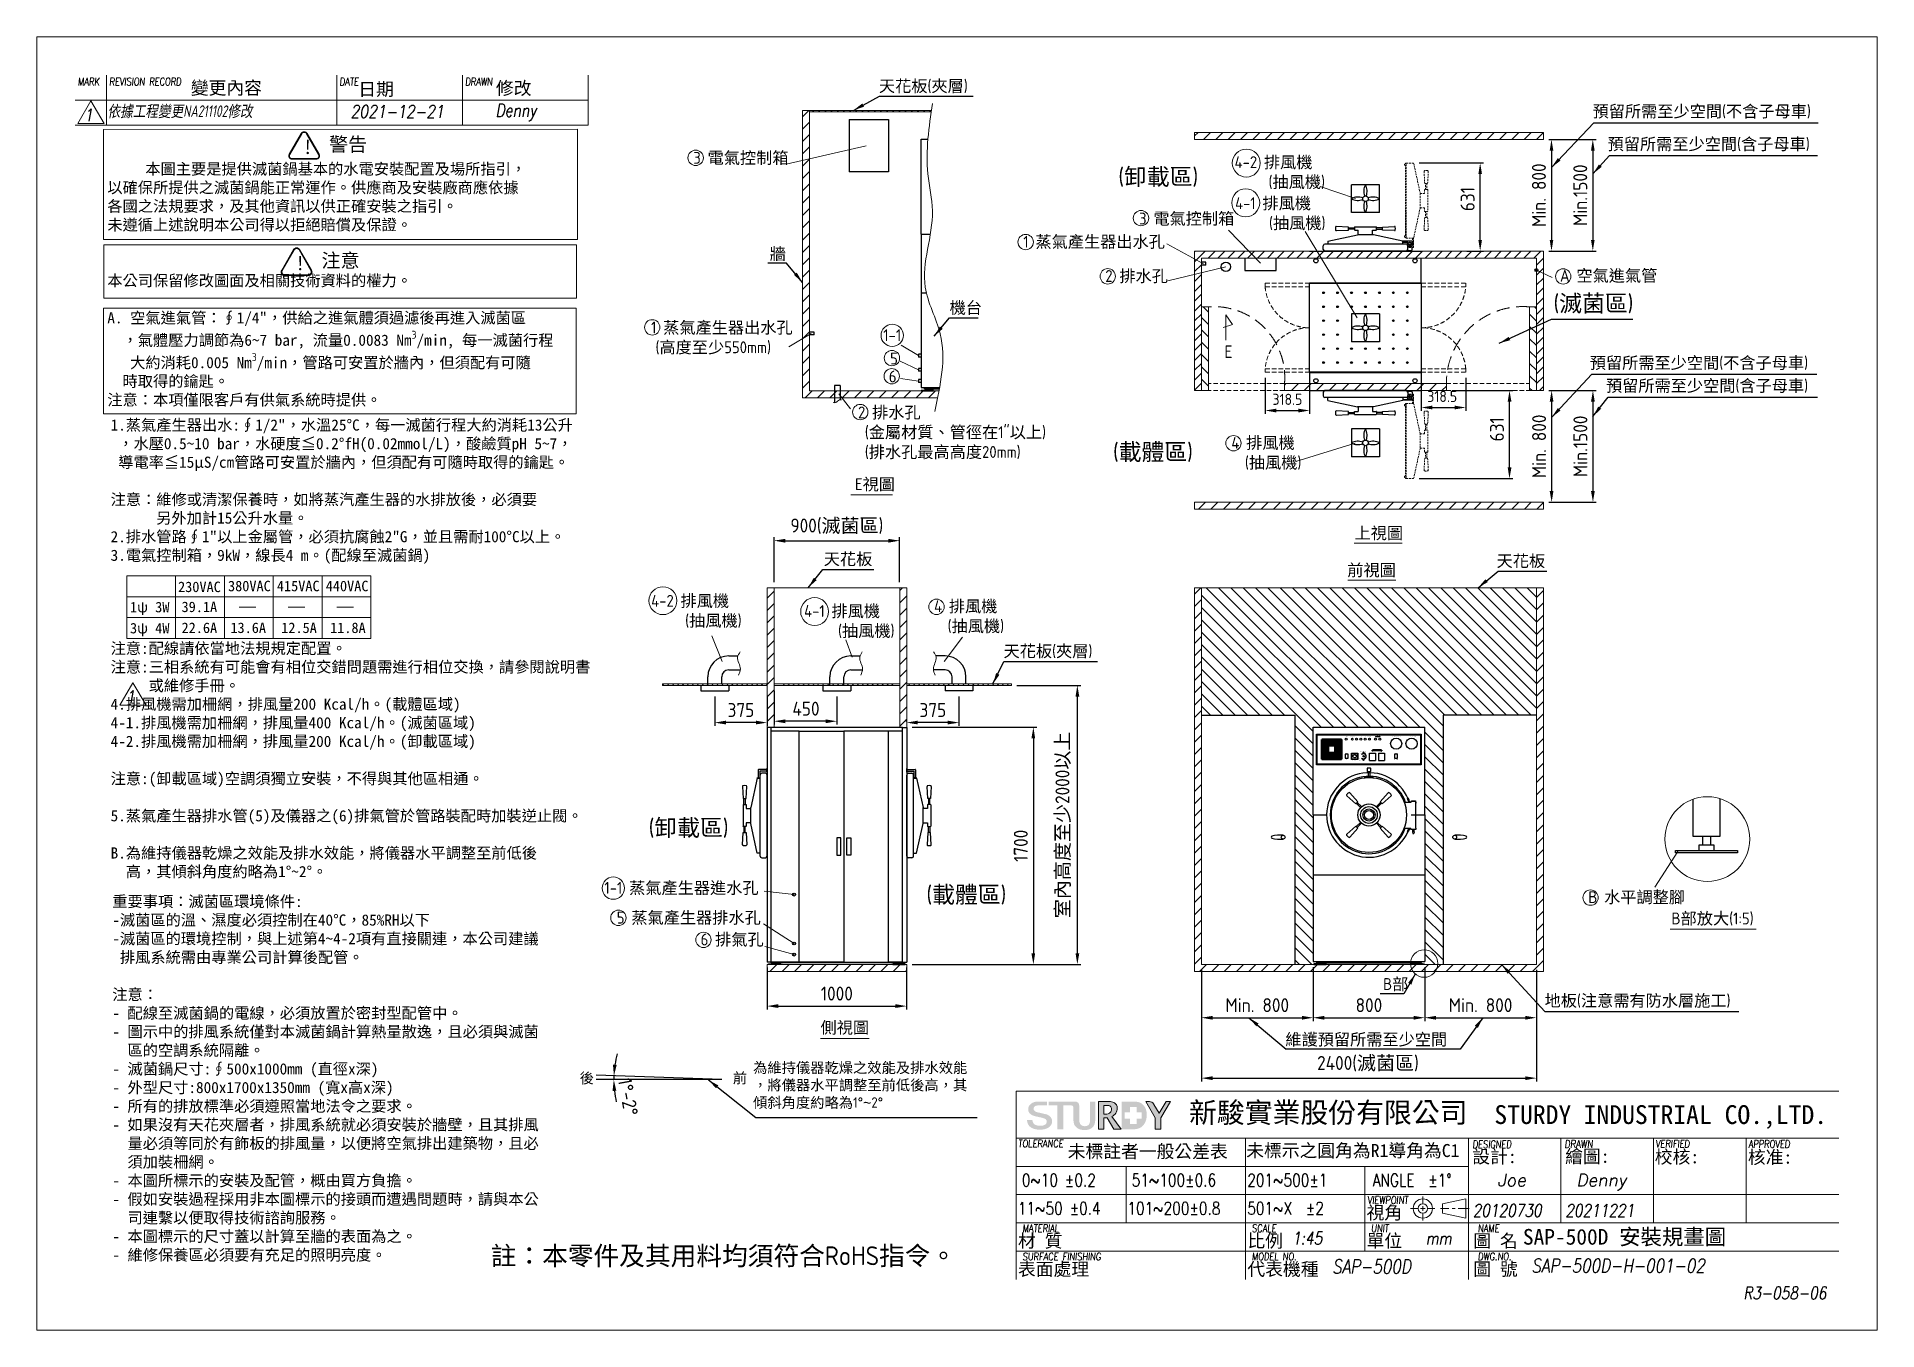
# Model space of a CAD drawing. Header units: millimetres. Extents: x 14537 to 27722, y 108 to 9378.
import ezdxf

# ---------------------------------------------------------------- set-up
doc = ezdxf.new("R2010")
doc.units = ezdxf.units.MM
doc.header["$MEASUREMENT"] = 0
doc.linetypes.add('CENTER2', pattern=[28.575, 19.05, -3.175, 3.175, -3.175])
doc.linetypes.add('HIDDEN', pattern=[9.525, 6.35, -3.175])
doc.layers.get('0').update_dxf_attribs({"lineweight": 25})
for name, color, linetype, lineweight in [('D', 3, 'Continuous', 13), ('F', 7, 'Continuous', 15), ('H', 2, 'HIDDEN', 15), ('S', 4, 'Continuous', 15), ('T', 4, 'Continuous', 15)]:
    doc.layers.add(name, color=color, linetype=linetype, lineweight=lineweight)
doc.styles.get("Standard").update_dxf_attribs({"font": 'KAIU.TTF'})
doc.styles.add('STU25', font='isocp2.shx')
doc.styles.add('Text', font='romans.shx', dxfattribs={"width": 0.8, "oblique": 10})
doc.dimstyles.new('STU25', dxfattribs={"dimscale": 40, "dimtxt": 2.5, "dimasz": 2, "dimexe": 0.6, "dimexo": 1, "dimgap": 1, "dimtad": 1, "dimdsep": 46, "dimtxsty": 'STU25', "dimcen": 2, "dimazin": 2, "dimtfac": 1, "dimtmove": 0, "dimatfit": 3, "dimfxl": 0, "dimtolj": 1, "dimtzin": 0, "dimarcsym": 0})
doc.dimstyles.new('STU25$7', dxfattribs={"dimscale": 40, "dimtxt": 2.5, "dimasz": 2, "dimexe": 1.25, "dimexo": 0.625, "dimgap": 1, "dimtad": 0, "dimdec": 4, "dimdsep": 46, "dimtxsty": 'STU25', "dimcen": 2.5, "dimazin": 2, "dimtfac": 1, "dimtdec": 4, "dimtmove": 0, "dimatfit": 3, "dimfxl": 0, "dimtolj": 1, "dimtzin": 0, "dimarcsym": 0})

msp = doc.modelspace()

# ---------------------------------------------------------------- texts
at = {"lineweight": -3}
for s, p in [('變更內容', (15640.722, 8965.529)), ('日期', (16840.883, 8956.629)), ('修改', (17826.362, 8963.749))]:
    msp.add_text(s, height=93.4085, dxfattribs=at).set_placement(p)
for s, insert, char_height, width, attachment_point in [('{\\fArial|b0|i0|c0|p34;POWER}', (23908.196, 4367.791), 3.5, 19.50054, 1), ('{\\fArial|b0|i0|c0|p34;ADD WATER}', (23962.196, 4366.024), 3.5, 29.9713, 5), ('{\\fArial|b0|i0|c0|p34;HEAT}', (23992.696, 4366.024), 3.5, 19, 5), ('{\\fArial|b0|i0|c0|p34;STERI}.', (24023.775, 4366.024), 3.5, 19, 5), ('{\\fArial|b0|i0|c0|p34;DRY}', (24048.196, 4367.791), 3.5, 14.99983, 1), ('{\\fArial|b0|i0|c0|p34;COMPLETE}', (24070.196, 4367.791), 3.5, 23.49974, 1), ('{\\fArial|b0|i0|c0|p34;CLOSE}', (24119.202, 4360.887), 3.5, 41.76, 1), ('{\\fArial|b0|i0|c0|p34;OPPOSITE DOOR}', (24122.203, 4370.851), 3.5, 41.75953, 1), ('{\\fArial|b0|i0|c0|p34;OPEN}', (24153.22, 4360.885), 3.5, 41.76, 1), ('{\\fArial|b0|i0|c0|p34;CHAMBER PRESSURE GAUGE}', (24239.196, 4367.791), 3.5, 77.43945, 1), ('{\\fArial|b0|i0|c0|p34;JACKET PRESSURE GAUGE}', (24355.196, 4367.791), 3.5, 67.407, 1), ('{\\fArial|b0|i0|c0|p34;ON}', (23916.196, 4246.291), 5, 14.49951, 1), ('{\\fArial|b1|i0|c0|p34;0.9}', (24014.642, 4244.791), 4, 25.84153, 1), ('{\\fArial|b0|i0|c0|p34;PRESSURE CONTROL}', (24015.696, 4259.791), 3.5, 56.4195, 1), ('{\\fArial|b1|i0|c0|p34;1.2}', (24053.196, 4246.791), 4, 11.85227, 1), ('{\\fArial|b0|i0|c0|p34;STERI.}', (24099.66, 4256.791), 3.5, 43.963, 1), ('{\\fArial|b0|i0|c0|p34;TIMER}', (24137.696, 4273.297), 3.5, 59.839, 5), ('{\\fArial|b0|i0|c0|p34;DRY}', (24164.696, 4256.791), 3.5, 35.41234, 1), ('{\\fArial|b0|i0|c0|p34;OFF}', (23914.196, 4202.291), 5, 16.49951, 1), ('{\\fArial|b0|i0|c0|p34;EMERGENCY}', (23965.196, 4193.791), 3.5, 23.5, 1), ('\\A1;{\\fArial|b1|i1|c0|p34;kg/cm\\H0.7x;\\S2^  ;}', (24008.696, 4197.791), 4, 25.94918, 1), ('{\\fArial|b1|i0|c0|p34;2.1}', (24014.696, 4205.791), 4, 25.7884, 1)]:
    msp.add_mtext(s, dxfattribs=dict(insert=insert, char_height=char_height, width=width, attachment_point=attachment_point))
at = {"char_height": 5, "attachment_point": 1}
for s, insert in [('{\\fARIAL|b0|i0|c0|p34;LIQUID}', (24264.196, 4246.291)), ('{\\fArial|b0|i0|c0|p34;NORMAL}', (24261.196, 4202.291))]:
    msp.add_mtext(s, dxfattribs=dict(at, insert=insert))
at = {"insert": (17789.202, 709.444), "char_height": 135.00867, "attachment_point": 1, "style": 'STU25'}
msp.add_mtext('{\\f標楷體|b0|i0|c136|p65;註：本零件及其用料均須符合}RoHS{\\f標楷體|b0|i0|c136|p65;指令。}', dxfattribs=at)
at = {"layer": 'D', "color": 4}
msp.add_text('SAP-500D 安裝規畫圖', height=112.5, dxfattribs=at).set_placement((25184.282, 721.37))
at = {"layer": 'D', "color": 11, "attachment_point": 1}
for s, insert, char_height in [('{\\C3;天花板\\Fisocp2.shx;(\\f標楷體|b0|i0|c136|p65;夾層\\Fisocp2.shx;)}', (20570.376, 9068.398), 85), ('{\\C3;預留所需至少空間\\Fisocp2.shx;(\\f標楷體|b0|i0|c136|p65;不含子母車\\Fisocp2.shx;)}', (25683.143, 8886.901), 85), ('{\\C3;預留所需至少空間\\Fisocp2.shx;(\\f標楷體|b0|i0|c136|p65;含子母車\\Fisocp2.shx;)}', (25790.954, 8652.401), 85), ('\\A1;\\P     本圖主要是提供滅菌鍋基本的水電安裝配置及場所指引，\\P以確保所提供之滅菌鍋能正常運作。供應商及安裝廠商應依據\\P各國之法規要求，及其他資訊以供正確安裝之指引。\\P未遵循上述說明本公司得以拒絕賠償及保證。\\P\\P\\P本公司保留修改圖面及相關技術資料的權力。\\P\\PA. 空氣進氣管：∮1/4"，供給之進氣體須過濾後再進入滅菌區\\P  ，氣體壓力調節為6~7 bar, 流量0.0083 Nm{\\Fisocp2.shx;\\H0.7x;\\S3^ ;}/min, 每一滅菌行程\\P   大約消耗0.005 Nm{\\Fisocp2.shx;\\H0.7x;\\S3^ ;}/min，管路可安置於牆內，但須配有可隨\\P  時取得的鑰匙。\\P注意：本項僅限客戶有供氣系統時提供。', (15042.607, 8604.708), 80), ('{\\Fisocp2.shx;\\C3;(\\f標楷體|b0|i0|c136|p65;卸載區\\Fisocp2.shx;)}', (22285.998, 8435.576), 120), ('{\\C3;牆}', (19787.727, 7865.692), 85), ('{\\Fisocp2.shx;\\C3;A \\f標楷體|b0|i0|c136|p65;空氣進氣管}', (25450.006, 7709.137), 85), ('{\\Fisocp2.shx;\\C3;(\\f標楷體|b0|i0|c136|p65;滅菌區\\Fisocp2.shx;)}', (25403.834, 7528.383), 120), ('{\\C3;機台}', (21077.375, 7479.215), 85), ('{\\C3;預留所需至少空間\\Fisocp2.shx;(\\f標楷體|b0|i0|c136|p65;不含子母車\\Fisocp2.shx;)}', (25663.248, 7084.326), 85), ('{\\C3;預留所需至少空間\\Fisocp2.shx;(\\f標楷體|b0|i0|c136|p65;含子母車\\Fisocp2.shx;)}', (25779.297, 6920.164), 85), ('1.蒸氣產生器出水:∮1/2"，水溫25%%DC，每一滅菌行程大約消耗13公升\\P ，水壓0.5~10 bar，水硬度≦0.2%%DfH(0.02mmol/L)，酸鹼質pH 5~7，\\P 導電率≦15μS/cm管路可安置於牆內，但須配有可隨時取得的鑰匙。\\P\\P注意：維修或清潔保養時，如將蒸汽產生器的水排放後，必須要\\P      另外加計15公升水量。\\P2.排水管路∮1"以上金屬管，必須抗腐蝕2"G，並且需耐100%%DC以上。 \\P3.電氣控制箱，9kW，線長4 m。(配線至滅菌鍋)\\P    \\P\\P\\P\\P注意:配線請依當地法規規定配置。\\P{\\fDFKai-SB|b0|i0|c136|p65;注意:三相系統有可能會有相位交錯問題需進行相位交換，請參閱說明書\\P     或維修手冊。}\\P4.排風機需加柵網，排風量200 Kcal/h。(載體區域)\\P4-1.排風機需加柵網，排風量400 Kcal/h。(滅菌區域)\\P4-2.排風機需加柵網，排風量200 Kcal/h。(卸載區域)\\P\\P注意:(卸載區域)空調須獨立安裝，不得與其他區相通。\\P\\P5.蒸氣產生器排水管(5)及儀器之(6)排氣管於管路裝配時加裝逆止閥。\\P\\PB.為維持儀器乾燥之效能及排水效能，將儀器水平調整至前低後\\P  高，其傾斜角度約略為1%%D~2%%D。', (15066.159, 6635.979), 80), ('{\\Fisocp2.shx;\\C3;(\\f標楷體|b0|i0|c136|p65;載體區\\Fisocp2.shx;)}', (22247.801, 6463.339), 120), ('{\\Fisocp2.shx;E}視圖', (20398.799, 6214.012), 85), ('上視圖', (23977.68, 5864.231), 85), ('{\\C3;天花板 }', (20175.38, 5678.045), 85), ('{\\C3;天花板 }', (24995.674, 5664.456), 85), ('前視圖', (23926.129, 5598.637), 85), ('{\\C3;天花板\\Fisocp2.shx;(\\f標楷體|b0|i0|c136|p65;夾層\\Fisocp2.shx;)}', (21463.228, 5018.161), 85), ('{\\Fisocp2.shx;\\C3;(\\f標楷體|b0|i0|c136|p65;卸載區\\Fisocp2.shx;)}', (18921.142, 3769.957), 120), ('{\\Fisocp2.shx;\\C3;(\\f標楷體|b0|i0|c136|p65;載體區\\Fisocp2.shx;)}', (20911.312, 3290.47), 120), ('重要事項：滅菌區環境條件:\\P-滅菌區的溫、濕度必須控制在40%%DC，85%RH以下\\P-滅菌區的環境控制，與上述第4~4-2項有直接關連，本公司建議\\P 排風系統需由專業公司計算後配管。\\P\\P注意：\\P- 配線至滅菌鍋的電線，必須放置於密封型配管中。\\P- 圖示中的排風系統僅對本滅菌鍋計算熱量散逸，且必須與滅菌\\P  區的空調系統隔離。\\P- 滅菌鍋尺寸:∮500x1000mm (直徑x深)\\P- 外型尺寸:800x1700x1350mm (寬x高x深)\\P- 所有的排放標準必須遵照當地法令之要求。\\P- 如果沒有天花夾層者，排風系統就必須安裝於牆壁，且其排風\\P  量必須等同於有飾板的排風量，以便將空氣排出建築物，且必\\P  須加裝柵網。\\P- 本圖所標示的安裝及配管，概由買方負擔。\\P- 假如安裝過程採用非本圖標示的接頭而遭遇問題時，請與本公\\P  司連繫以便取得技術諮詢服務。\\P- 本圖標示的尺寸蓋以計算至牆的表面為之。\\P- 維修保養區必須要有充足的照明亮度。', (15078.231, 3221.57), 80), ('{\\Fisocp2.shx;\\C3;B \\f標楷體|b0|i0|c136|p65;水平調整腳}', (25652.284, 3254.817), 85), ('{\\Fisocp2.shx;B}部放大{\\Fisocp2.shx;(1:5)}', (26248.691, 3101.961), 85), ('{\\Fisocp2.shx;\\C3;B\\f標楷體|b0|i0|c136|p65;部}', (24182.633, 2631.673), 85), ('{\\C3;地板\\Fisocp2.shx;(\\f標楷體|b0|i0|c136|p65;注意需有防水層施工\\Fisocp2.shx;)}', (25339.416, 2513.176), 85), ('側視圖', (20151.874, 2320.109), 85), ('{\\C3;維護預留所需至少空間}', (23482.224, 2234.928), 85), ('{\\C3;為維持儀器乾燥之效能及排水效能\\P，將儀器水平調整至前低後高，其\\P傾斜角度約略為\\Fisocp2.shx;1%%D\\f???|b0|i0|c0|p65;~\\Fisocp2.shx;2%%D}', (19669.012, 2027.38), 75)]:
    msp.add_mtext(s, dxfattribs=dict(at, insert=insert, char_height=char_height))
at = {"layer": 'D', "color": 11, "attachment_point": 1, "style": 'STU25'}
for s, insert, char_height in [('{\\f標楷體|b0|i0|c136|p65;!}', (16444.157, 8638.356), 100), ('{\\f標楷體|b0|i0|c136|p65;警告}', (16630.669, 8657.724), 100), ('{\\C3;3 \\f標楷體|b0|i0|c136|p65;電氣控制箱}', (19240.724, 8553.533), 85), ('{\\C3;4-2 \\f標楷體|b0|i0|c136|p65;排風機\\P\\Fisocp2.shx;     (\\f標楷體|b0|i0|c136|p65;抽風機\\Fisocp2.shx;)}', (23118.69, 8522.247), 85), ('{\\C3;4-1 \\f標楷體|b0|i0|c136|p65;排風機\\P\\Fisocp2.shx;     (\\f標楷體|b0|i0|c136|p65;抽風機\\Fisocp2.shx;)}', (23122.107, 8228.063), 85), ('{\\C3;3 \\f標楷體|b0|i0|c136|p65;電氣控制箱}', (22434.215, 8118.001), 85), ('{\\C3;1 \\f標楷體|b0|i0|c136|p65;蒸氣產生器出水孔}', (21604.945, 7952.23), 85), ('{\\f標楷體|b0|i0|c136|p65;!}', (16390.402, 7805.741), 100), ('{\\f標楷體|b0|i0|c136|p65;注意}', (16576.915, 7825.109), 100), ('{\\C3;2 \\f標楷體|b0|i0|c136|p65;排水孔}', (22192.46, 7706.506), 85), ('{\\C3;1 \\f標楷體|b0|i0|c136|p65;蒸氣產生器出水孔\\P\\f???|b0|i0|c0|p65; \\Fisocp2.shx;(\\f標楷體|b0|i0|c136|p65;高度至少\\Fisocp2.shx;550mm)}', (18938.085, 7337.307), 85), ('{\\C3;1-1}', (20601.663, 7281.826), 85), ('{\\C3;5}', (20650.777, 7115), 85), ('{\\C3;6}', (20641.423, 6986.601), 85), ('{\\C3;2 \\f標楷體|b0|i0|c136|p65;排水孔\\P\\Fisocp2.shx; (\\f標楷體|b0|i0|c136|p65;金屬材質、管徑在\\Fisocp2.shx;1"\\f標楷體|b0|i0|c136|p65;以上\\Fisocp2.shx;)\\P (\\f標楷體|b0|i0|c136|p65;排水孔最高高度\\Fisocp2.shx;20mm)}', (20420.699, 6728.696), 85), ('{\\C3;4 \\f標楷體|b0|i0|c136|p65;排風機\\P\\Fisocp2.shx;  (\\f標楷體|b0|i0|c136|p65;抽風機\\Fisocp2.shx;)}', (23095.399, 6511.249), 85), ('{\\f標楷體|b0|i0|c136|p65;230VAC}', (15549.43, 5473.51), 75), ('{\\f標楷體|b0|i0|c136|p65;380VAC}', (15907.313, 5479.696), 75), ('{\\f標楷體|b0|i0|c136|p65;415VAC}', (16257.313, 5479.696), 75), ('{\\f標楷體|b0|i0|c136|p65;440VAC}', (16607.313, 5479.696), 75), ('{\\f標楷體|b0|i0|c136|p65;1ψ 3W}', (15204.995, 5328.544), 75), ('{\\f標楷體|b0|i0|c136|p65;39.1A}', (15574.373, 5330.141), 75), ('{\\C3;4-2 \\f標楷體|b0|i0|c136|p65;排風機\\P\\Fisocp2.shx;     (\\f標楷體|b0|i0|c136|p65;抽風機\\Fisocp2.shx;)}', (18939.081, 5378.438), 85), ('{\\C3;4-1 \\f標楷體|b0|i0|c136|p65;排風機\\P\\Fisocp2.shx;     (\\f標楷體|b0|i0|c136|p65;抽風機\\Fisocp2.shx;)}', (20034.475, 5305.301), 85), ('{\\C3;4 \\f標楷體|b0|i0|c136|p65;排風機\\P\\Fisocp2.shx;  (\\f標楷體|b0|i0|c136|p65;抽風機\\Fisocp2.shx;)}', (20965.409, 5339.625), 85), ('{\\f標楷體|b0|i0|c136|p65;3ψ 4W}', (15204.995, 5177.471), 75), ('{\\f標楷體|b0|i0|c136|p65;22.6A}', (15574.373, 5180.141), 75), ('{\\f標楷體|b0|i0|c136|p65;13.6A}', (15924.373, 5180.141), 75), ('{\\f標楷體|b0|i0|c136|p65;12.5A}', (16288.427, 5180.141), 75), ('{\\f標楷體|b0|i0|c136|p65;11.8A}', (16638.427, 5180.141), 75), ('{\\C3;1-1 \\f標楷體|b0|i0|c136|p65;蒸氣產生器進水孔}', (18603.806, 3321.39), 85), ('{\\C3;5 \\f標楷體|b0|i0|c136|p65;蒸氣產生器排水孔}', (18692.319, 3107.936), 85), ('{\\C3;6 \\f標楷體|b0|i0|c136|p65;排氣孔}', (19293.2, 2951.428), 85)]:
    msp.add_mtext(s, dxfattribs=dict(at, insert=insert, char_height=char_height))
at = {"layer": 'D', "insert": (23045.524, 7165.983), "char_height": 90, "attachment_point": 1}
msp.add_mtext('{\\Fisocp2.shx;E}', dxfattribs=at)
at = {"layer": 'D', "linetype": 'Continuous', "char_height": 75, "width": 218.181, "attachment_point": 1}
for s, insert in [('{\\Fisocp2.shx; }後', (18383.934, 1952.73)), (' 前', (19472.522, 1953.181))]:
    msp.add_mtext(s, dxfattribs=dict(at, insert=insert))
at = {"layer": 'F', "color": 1, "lineweight": 15, "style": 'Text', "oblique": 5, "width": 0.8}
for s, p in [('MARK', (14831.29, 9030.014)), ('REVISION RECORD', (15056.29, 9030.014)), ('DATE', (16706.44, 9030.014)), ('DRAWN', (17606.44, 9030.014))]:
    msp.add_text(s, height=54, dxfattribs=at).set_placement(p)
at = {"layer": 'T', "lineweight": 20, "style": 'Text', "oblique": 10, "width": 0.8}
for s, height, p in [('1', 90, (14876.666, 8773.187)), ('2021-12-21', 92, (16784.882, 8796.989)), ('Denny', 92, (17822.811, 8805.253)), ('1', 90, (15177.29, 4603.774)), ('20120730', 90, (24824.539, 921.585)), ('20211221', 90, (25488.289, 921.585)), ('1:45', 90, (23530.887, 722.708)), ('mm', 90, (24487.503, 722.963)), ('SAP-500D', 99, (23817.847, 515.106)), ('SAP-500D-H-001-02', 99, (25245.626, 521.399))]:
    msp.add_text(s, height=height, dxfattribs=at).set_placement(p)
at = {"layer": 'T', "lineweight": 20, "style": 'Text', "oblique": 10}
for s, p in [('Joe', (25001.858, 1139.498)), ('Denny', (25566.913, 1139.498))]:
    msp.add_text(s, height=90, dxfattribs=at).set_placement(p)
at = {"layer": 'T', "linetype": 'Continuous', "lineweight": 20, "attachment_point": 1, "style": 'Text'}
for s, insert, char_height in [('{\\fDFKai-SB|b0|i0|c136|p65;依據工程變更\\Fisocp2.shx|c136;NA211102\\fDFKai-SB|b0|i0|c136|p65;修改}', (15044.648, 8886.874), 82.79908), ('{R3-058-06}', (26763.197, 420.358), 90)]:
    msp.add_mtext(s, dxfattribs=dict(at, insert=insert, char_height=char_height))

# ---------------------------------------------------------------- blocks, each defined once
blk = doc.blocks.new('*D1')
at = {"layer": 'D', "color": 0, "linetype": 'Continuous', "lineweight": -2}
for start, end in [(166.1573, 172.0787), (178, 180), (185.9213, 191.8427)]:
    blk.add_arc((19446, 1904), 774, start, end, dxfattribs=at)
at = {"layer": 'D', "color": 0}
for points in [[(18665, 2012), (18692, 2010), (18672, 1931)], [(18689, 1825), (18662, 1823), (18671, 1904)]]:
    blk.add_solid(points, dxfattribs=at)
at = {"layer": 'Defpoints', "color": 0}
for p in [(18545, 1935), (18545, 1904), (18671, 1922), (19446, 1904), (19446, 1904)]:
    blk.add_point(p, dxfattribs=at)
at = {"layer": 'D', "color": 0, "insert": (18773, 1780), "char_height": 100, "attachment_point": 5, "rotation": 280.474, "style": 'STU25'}
blk.add_mtext('1%%D-2%%D', dxfattribs=at)
blk = doc.blocks.new('*D4')
at = {"layer": 'D', "color": 0, "lineweight": -2}
for p, q in [((25371, 6843), (25710, 6843)), ((25686, 6763), (25686, 6123)), ((25371, 6043), (25710, 6043))]:
    blk.add_line(p, q, dxfattribs=at)
at = {"layer": 'D', "color": 0}
for points in [[(25699, 6763), (25672, 6763), (25686, 6843)], [(25672, 6123), (25699, 6123), (25686, 6043)]]:
    blk.add_solid(points, dxfattribs=at)
at = {"layer": 'Defpoints', "color": 0}
for p in [(25331, 6843), (25331, 6043), (25686, 6043)]:
    blk.add_point(p, dxfattribs=at)
at = {"layer": 'D', "color": 0, "insert": (25596, 6443), "char_height": 100, "attachment_point": 5, "rotation": 90, "style": 'STU25'}
blk.add_mtext('\\A1;{\\Fisocp2.shx;Min.1500}', dxfattribs=at)
blk = doc.blocks.new('*D7')
at = {"layer": 'D', "color": 0, "lineweight": -2}
for p, q in [((24481, 2711), (24481, 2324)), ((25281, 2690), (25281, 2324)), ((24561, 2348), (25201, 2348))]:
    blk.add_line(p, q, dxfattribs=at)
at = {"layer": 'D', "color": 0}
for points in [[(24561, 2361), (24561, 2334), (24481, 2348)], [(25201, 2334), (25201, 2361), (25281, 2348)]]:
    blk.add_solid(points, dxfattribs=at)
at = {"layer": 'Defpoints', "color": 0}
for p in [(24481, 2751), (25281, 2730), (25281, 2348)]:
    blk.add_point(p, dxfattribs=at)
at = {"layer": 'D', "color": 0, "insert": (24881, 2438), "char_height": 100, "attachment_point": 5, "style": 'STU25'}
blk.add_mtext('\\A1;Min. 800', dxfattribs=at)
blk = doc.blocks.new('*D5')
at = {"layer": 'D', "color": 0, "lineweight": -2}
for p, q in [((22881, 2690), (22881, 1891)), ((25281, 2690), (25281, 1891)), ((22961, 1915), (25201, 1915))]:
    blk.add_line(p, q, dxfattribs=at)
at = {"layer": 'D', "color": 0}
for points in [[(22961, 1928), (22961, 1901), (22881, 1915)], [(25201, 1901), (25201, 1928), (25281, 1915)]]:
    blk.add_solid(points, dxfattribs=at)
at = {"layer": 'Defpoints', "color": 0}
for p in [(22881, 2730), (25281, 2730), (25281, 1915)]:
    blk.add_point(p, dxfattribs=at)
at = {"layer": 'D', "color": 0, "insert": (24074, 2018), "char_height": 100, "attachment_point": 5, "style": 'STU25'}
blk.add_mtext('\\A1;2400({\\f標楷體|b0|i0|c136|p65;滅菌區})', dxfattribs=at)
blk = doc.blocks.new('*D6')
at = {"layer": 'D', "color": 0, "lineweight": -2}
for p, q in [((22881, 2690), (22881, 2324)), ((23681, 2711), (23681, 2324)), ((22961, 2348), (23601, 2348))]:
    blk.add_line(p, q, dxfattribs=at)
at = {"layer": 'D', "color": 0}
for points in [[(22961, 2361), (22961, 2334), (22881, 2348)], [(23601, 2334), (23601, 2361), (23681, 2348)]]:
    blk.add_solid(points, dxfattribs=at)
at = {"layer": 'Defpoints', "color": 0}
for p in [(22881, 2730), (23681, 2751), (23681, 2348)]:
    blk.add_point(p, dxfattribs=at)
at = {"layer": 'D', "color": 0, "insert": (23281, 2438), "char_height": 100, "attachment_point": 5, "style": 'STU25'}
blk.add_mtext('\\A1;Min. 800', dxfattribs=at)
blk = doc.blocks.new('*D8')
at = {"layer": 'D', "color": 0, "lineweight": -2}
for p, q in [((21559, 4730), (22016, 4730)), ((21992, 2810), (21992, 4650)), ((20809, 2730), (22016, 2730))]:
    blk.add_line(p, q, dxfattribs=at)
at = {"layer": 'D', "color": 0}
for points in [[(22006, 4650), (21979, 4650), (21992, 4730)], [(21979, 2810), (22006, 2810), (21992, 2730)]]:
    blk.add_solid(points, dxfattribs=at)
at = {"layer": 'Defpoints', "color": 0}
for p in [(21519, 4730), (21992, 4730), (20769, 2730)]:
    blk.add_point(p, dxfattribs=at)
at = {"layer": 'D', "color": 0, "insert": (21891, 3730), "char_height": 100, "attachment_point": 5, "rotation": 90, "style": 'STU25'}
blk.add_mtext('\\A1;{\\f標楷體|b0|i0|c136|p65;室內高度至少}2000{\\f標楷體|b0|i0|c136|p65;以上}', dxfattribs=at)
blk = doc.blocks.new('*D9')
at = {"layer": 'D', "color": 0, "linetype": 'Continuous', "lineweight": -2}
for p, q in [((21144, 4651), (21144, 4439)), ((20769, 4471), (20769, 4487)), ((21064, 4463), (20849, 4463))]:
    blk.add_line(p, q, dxfattribs=at)
at = {"layer": 'D', "color": 0}
for points in [[(20849, 4477), (20849, 4450), (20769, 4463)], [(21064, 4450), (21064, 4477), (21144, 4463)]]:
    blk.add_solid(points, dxfattribs=at)
at = {"layer": 'Defpoints', "color": 0}
for p in [(21144, 4691), (20769, 4463), (20769, 4431)]:
    blk.add_point(p, dxfattribs=at)
at = {"layer": 'D', "color": 0, "insert": (20957, 4553), "char_height": 100, "attachment_point": 5, "style": 'STU25'}
blk.add_mtext('\\A1;375', dxfattribs=at)
blk = doc.blocks.new('*D10')
at = {"layer": 'D', "color": 0, "lineweight": -2}
for p, q in [((24677, 6843), (25112, 6843)), ((25088, 6292), (25088, 6763)), ((24441, 6212), (25112, 6212))]:
    blk.add_line(p, q, dxfattribs=at)
at = {"layer": 'D', "color": 0}
for points in [[(25102, 6763), (25075, 6763), (25088, 6843)], [(25075, 6292), (25102, 6292), (25088, 6212)]]:
    blk.add_solid(points, dxfattribs=at)
at = {"layer": 'Defpoints', "color": 0}
for p in [(24637, 6843), (25088, 6843), (24401, 6212)]:
    blk.add_point(p, dxfattribs=at)
at = {"layer": 'D', "color": 0, "insert": (24998, 6565), "char_height": 100, "attachment_point": 5, "rotation": 90, "style": 'STU25'}
blk.add_mtext('\\A1;631', dxfattribs=at)
blk = doc.blocks.new('*D11')
at = {"layer": 'D', "color": 0, "lineweight": -2}
for p, q in [((25371, 6843), (25414, 6843)), ((25390, 6763), (25390, 6123)), ((25371, 6043), (25414, 6043))]:
    blk.add_line(p, q, dxfattribs=at)
at = {"layer": 'D', "color": 0}
for points in [[(25403, 6763), (25376, 6763), (25390, 6843)], [(25376, 6123), (25403, 6123), (25390, 6043)]]:
    blk.add_solid(points, dxfattribs=at)
at = {"layer": 'Defpoints', "color": 0}
for p in [(25331, 6843), (25331, 6043), (25390, 6043)]:
    blk.add_point(p, dxfattribs=at)
at = {"layer": 'D', "color": 0, "insert": (25300, 6443), "char_height": 100, "attachment_point": 5, "rotation": 90, "style": 'STU25'}
blk.add_mtext('\\A1;{\\Fisocp2.shx;Min. 800}', dxfattribs=at)
blk = doc.blocks.new('*D12')
at = {"layer": 'D', "color": 0, "lineweight": -2}
for p, q in [((19769, 2707), (19769, 2407)), ((20769, 2707), (20769, 2407)), ((19849, 2431), (20689, 2431))]:
    blk.add_line(p, q, dxfattribs=at)
at = {"layer": 'D', "color": 0}
for points in [[(19849, 2445), (19849, 2418), (19769, 2431)], [(20689, 2418), (20689, 2445), (20769, 2431)]]:
    blk.add_solid(points, dxfattribs=at)
at = {"layer": 'Defpoints', "color": 0}
for p in [(19769, 2747), (20769, 2747), (20769, 2431)]:
    blk.add_point(p, dxfattribs=at)
at = {"layer": 'D', "color": 0, "insert": (20269, 2521), "char_height": 100, "attachment_point": 5, "style": 'STU25'}
blk.add_mtext('\\A1;1000', dxfattribs=at)
blk = doc.blocks.new('*D13')
at = {"layer": 'D', "color": 0, "lineweight": -2}
for p, q in [((25371, 8643), (25709, 8643)), ((25685, 8563), (25685, 7923)), ((25371, 7843), (25709, 7843))]:
    blk.add_line(p, q, dxfattribs=at)
at = {"layer": 'D', "color": 0}
for points in [[(25698, 8563), (25672, 8563), (25685, 8643)], [(25672, 7923), (25698, 7923), (25685, 7843)]]:
    blk.add_solid(points, dxfattribs=at)
at = {"layer": 'Defpoints', "color": 0}
for p in [(25331, 8643), (25331, 7843), (25685, 7843)]:
    blk.add_point(p, dxfattribs=at)
at = {"layer": 'D', "color": 0, "insert": (25595, 8243), "char_height": 100, "attachment_point": 5, "rotation": 90, "style": 'STU25'}
blk.add_mtext('\\A1;{\\Fisocp2.shx;Min.1500}', dxfattribs=at)
blk = doc.blocks.new('*D15')
at = {"layer": 'D', "color": 0, "lineweight": -2}
for p, q in [((25371, 8643), (25413, 8643)), ((25389, 8563), (25389, 7923)), ((25371, 7843), (25413, 7843))]:
    blk.add_line(p, q, dxfattribs=at)
at = {"layer": 'D', "color": 0}
for points in [[(25402, 8563), (25376, 8563), (25389, 8643)], [(25376, 7923), (25402, 7923), (25389, 7843)]]:
    blk.add_solid(points, dxfattribs=at)
at = {"layer": 'Defpoints', "color": 0}
for p in [(25331, 8643), (25331, 7843), (25389, 7843)]:
    blk.add_point(p, dxfattribs=at)
at = {"layer": 'D', "color": 0, "insert": (25299, 8243), "char_height": 100, "attachment_point": 5, "rotation": 90, "style": 'STU25'}
blk.add_mtext('\\A1;{\\Fisocp2.shx;Min. 800}', dxfattribs=at)
blk = doc.blocks.new('*D14')
at = {"layer": 'D', "color": 0, "lineweight": -2}
for p, q in [((24441, 8474), (24902, 8474)), ((24878, 7923), (24878, 8394)), ((24782, 7843), (24902, 7843))]:
    blk.add_line(p, q, dxfattribs=at)
at = {"layer": 'D', "color": 0}
for points in [[(24891, 8394), (24865, 8394), (24878, 8474)], [(24865, 7923), (24891, 7923), (24878, 7843)]]:
    blk.add_solid(points, dxfattribs=at)
at = {"layer": 'Defpoints', "color": 0}
for p in [(24401, 8474), (24878, 8474), (24742, 7843)]:
    blk.add_point(p, dxfattribs=at)
at = {"layer": 'D', "color": 0, "insert": (24788, 8215), "char_height": 100, "attachment_point": 5, "rotation": 90, "style": 'STU25'}
blk.add_mtext('\\A1;631', dxfattribs=at)
blk = doc.blocks.new('*D16')
at = {"layer": 'D', "color": 0, "lineweight": -2}
for p, q in [((19819, 4690), (19819, 4449)), ((20269, 4651), (20269, 4449)), ((20189, 4473), (19899, 4473))]:
    blk.add_line(p, q, dxfattribs=at)
at = {"layer": 'D', "color": 0}
for points in [[(19899, 4486), (19899, 4459), (19819, 4473)], [(20189, 4459), (20189, 4486), (20269, 4473)]]:
    blk.add_solid(points, dxfattribs=at)
at = {"layer": 'Defpoints', "color": 0}
for p in [(19819, 4730), (20269, 4691), (19819, 4473)]:
    blk.add_point(p, dxfattribs=at)
at = {"layer": 'D', "color": 0, "insert": (20048, 4563), "char_height": 100, "attachment_point": 5, "style": 'STU25'}
blk.add_mtext('\\A1;450', dxfattribs=at)
blk = doc.blocks.new('*D17')
at = {"layer": 'D', "color": 0, "lineweight": -2}
for p, q in [((19819, 5470), (19819, 5791)), ((19899, 5767), (20639, 5767)), ((20719, 5470), (20719, 5791))]:
    blk.add_line(p, q, dxfattribs=at)
at = {"layer": 'D', "color": 0}
for points in [[(19899, 5780), (19899, 5753), (19819, 5767)], [(20639, 5753), (20639, 5780), (20719, 5767)]]:
    blk.add_solid(points, dxfattribs=at)
at = {"layer": 'Defpoints', "color": 0}
for p in [(20719, 5767), (19819, 5430), (20719, 5430)]:
    blk.add_point(p, dxfattribs=at)
at = {"layer": 'D', "color": 0, "insert": (20269, 5870), "char_height": 100, "attachment_point": 5, "style": 'STU25'}
blk.add_mtext('\\A1;900({\\f標楷體|b0|i0|c136|p65;滅菌區})', dxfattribs=at)
blk = doc.blocks.new('*D18')
at = {"layer": 'D', "color": 0, "lineweight": -2}
for p, q in [((23681, 2711), (23681, 2324)), ((24481, 2711), (24481, 2324)), ((23761, 2348), (24401, 2348))]:
    blk.add_line(p, q, dxfattribs=at)
at = {"layer": 'D', "color": 0}
for points in [[(23761, 2361), (23761, 2334), (23681, 2348)], [(24401, 2334), (24401, 2361), (24481, 2348)]]:
    blk.add_solid(points, dxfattribs=at)
at = {"layer": 'Defpoints', "color": 0}
for p in [(23681, 2751), (24481, 2751), (24481, 2348)]:
    blk.add_point(p, dxfattribs=at)
at = {"layer": 'D', "color": 0, "insert": (24081, 2438), "char_height": 100, "attachment_point": 5, "style": 'STU25'}
blk.add_mtext('\\A1;800', dxfattribs=at)
blk = doc.blocks.new('*D19')
at = {"layer": 'D', "color": 0, "lineweight": -2}
for p, q in [((20809, 4430), (21701, 4430)), ((21677, 4350), (21677, 2810)), ((20809, 2730), (21701, 2730))]:
    blk.add_line(p, q, dxfattribs=at)
at = {"layer": 'D', "color": 0}
for points in [[(21690, 4350), (21663, 4350), (21677, 4430)], [(21663, 2810), (21690, 2810), (21677, 2730)]]:
    blk.add_solid(points, dxfattribs=at)
at = {"layer": 'Defpoints', "color": 0}
for p in [(20769, 4430), (20769, 2730), (21677, 2730)]:
    blk.add_point(p, dxfattribs=at)
at = {"layer": 'D', "color": 0, "insert": (21587, 3580), "char_height": 100, "attachment_point": 5, "rotation": 90, "style": 'STU25'}
blk.add_mtext('\\A1;1700', dxfattribs=at)
blk = doc.blocks.new('*D21')
at = {"layer": 'D', "color": 0, "linetype": 'Continuous', "lineweight": -2}
for p, q in [((19394, 4651), (19394, 4439)), ((19769, 4651), (19769, 4439)), ((19689, 4463), (19474, 4463))]:
    blk.add_line(p, q, dxfattribs=at)
at = {"layer": 'D', "color": 0}
for points in [[(19474, 4477), (19474, 4450), (19394, 4463)], [(19689, 4450), (19689, 4477), (19769, 4463)]]:
    blk.add_solid(points, dxfattribs=at)
at = {"layer": 'Defpoints', "color": 0}
for p in [(19394, 4691), (19769, 4691), (19394, 4463)]:
    blk.add_point(p, dxfattribs=at)
at = {"layer": 'D', "color": 0, "insert": (19582, 4553), "char_height": 100, "attachment_point": 5, "style": 'STU25'}
blk.add_mtext('\\A1;375', dxfattribs=at)
blk = doc.blocks.new('新駿LOGO')
at = {"layer": 'F'}
h = blk.add_hatch(color=256, dxfattribs=at)
edge = h.paths.add_edge_path()
edge.add_spline(control_points=[(-529.05, -442.14), (-529.05, -442.31), (-529.02, -442.45), (-528.95, -442.56), (-528.89, -442.68), (-528.8, -442.78), (-528.69, -442.85), (-528.57, -442.93), (-528.44, -442.98), (-528.29, -443.01), (-528.15, -443.05), (-527.99, -443.07), (-527.81, -443.07), (-527.62, -443.07), (-527.47, -443.05), (-527.33, -443.01), (-527.2, -442.97), (-527.09, -442.92), (-527.01, -442.86), (-526.93, -442.8), (-526.87, -442.73), (-526.83, -442.65), (-526.8, -442.57), (-526.78, -442.49), (-526.78, -442.41), (-526.78, -442.25), (-526.82, -442.13), (-526.91, -442.05), (-526.99, -441.97), (-527.08, -441.91), (-527.18, -441.88), (-527.36, -441.83), (-527.56, -441.77), (-527.79, -441.72), (-528.02, -441.67), (-528.3, -441.61), (-528.64, -441.53), (-528.85, -441.48), (-529.02, -441.41), (-529.16, -441.34), (-529.3, -441.26), (-529.41, -441.17), (-529.5, -441.07), (-529.58, -440.98), (-529.64, -440.87), (-529.67, -440.77), (-529.7, -440.66), (-529.72, -440.55), (-529.72, -440.43), (-529.72, -440.22), (-529.67, -440.03), (-529.57, -439.87), (-529.46, -439.71), (-529.33, -439.58), (-529.16, -439.47), (-528.99, -439.37), (-528.85, -439.31), (-528.64, -439.26), (-528.43, -439.21), (-528.13, -439.2), (-527.91, -439.2), (-527.66, -439.2), (-526.73, -439.2), (-526.73, -439.2), (-526.73, -439.2), (-526.73, -439.81), (-526.73, -439.81), (-526.73, -439.81), (-528.14, -439.8), (-528.28, -439.83), (-528.39, -439.85), (-528.48, -439.86), (-528.56, -439.9), (-528.65, -439.94), (-528.72, -440), (-528.78, -440.07), (-528.84, -440.14), (-528.87, -440.23), (-528.87, -440.34), (-528.87, -440.5), (-528.81, -440.62), (-528.7, -440.7), (-528.6, -440.79), (-528.46, -440.85), (-528.28, -440.9), (-528.27, -440.9), (-528.19, -440.92), (-528.07, -440.95), (-527.94, -440.98), (-527.8, -441.01), (-527.65, -441.05), (-527.49, -441.09), (-527.34, -441.12), (-527.19, -441.16), (-527.04, -441.19), (-526.94, -441.21), (-526.87, -441.23), (-526.71, -441.27), (-526.58, -441.34), (-526.46, -441.41), (-526.34, -441.49), (-526.24, -441.58), (-526.16, -441.67), (-526.08, -441.77), (-526.02, -441.88), (-525.98, -441.99), (-525.94, -442.1), (-525.92, -442.22), (-525.92, -442.33), (-525.92, -442.57), (-525.98, -442.78), (-526.09, -442.95), (-526.2, -443.12), (-526.35, -443.26), (-526.53, -443.37), (-526.71, -443.48), (-526.92, -443.55), (-527.15, -443.61), (-527.39, -443.66), (-527.62, -443.68), (-527.87, -443.68), (-528.14, -443.68), (-528.41, -443.65), (-528.65, -443.59), (-528.9, -443.53), (-529.11, -443.44), (-529.3, -443.31), (-529.48, -443.19), (-529.63, -443.03), (-529.74, -442.83), (-529.84, -442.64), (-529.9, -442.41), (-529.91, -442.14), (-529.91, -442.14), (-529.05, -442.14), (-529.05, -442.14)], knot_values=[0, 0, 0, 0, 1, 1, 1, 2, 2, 2, 3, 3, 3, 4, 4, 4, 5, 5, 5, 6, 6, 6, 7, 7, 7, 8, 8, 8, 9, 9, 9, 10, 10, 10, 11, 11, 11, 12, 12, 12, 13, 13, 13, 14, 14, 14, 15, 15, 15, 16, 16, 16, 17, 17, 17, 18, 18, 18, 19, 19, 19, 20, 20, 20, 21, 21, 21, 22, 22, 22, 23, 23, 23, 24, 24, 24, 25, 25, 25, 26, 26, 26, 27, 27, 27, 28, 28, 28, 29, 29, 29, 30, 30, 30, 31, 31, 31, 32, 32, 32, 33, 33, 33, 34, 34, 34, 35, 35, 35, 36, 36, 36, 37, 37, 37, 38, 38, 38, 39, 39, 39, 40, 40, 40, 41, 41, 41, 42, 42, 42, 43, 43, 43, 44, 44, 44, 45, 45, 45, 45], degree=3, periodic=0)
edge = h.paths.add_edge_path()
edge.add_spline(control_points=[(-522.53, -440.14), (-522.54, -440.04), (-522.57, -439.94), (-522.63, -439.9), (-522.77, -439.79), (-522.9, -439.81), (-522.9, -439.81), (-522.9, -439.81), (-523.02, -439.81), (-523.02, -439.81), (-523.02, -439.81), (-524.14, -439.81), (-524.14, -439.81), (-524.14, -439.81), (-524.14, -443.62), (-524.14, -443.62), (-524.14, -443.62), (-525.06, -443.62), (-525.06, -443.62), (-525.06, -443.62), (-525.06, -439.81), (-525.06, -439.81), (-525.06, -439.81), (-526.47, -439.81), (-526.47, -439.81), (-526.47, -439.81), (-526.47, -439.2), (-526.47, -439.2), (-526.47, -439.2), (-522.39, -439.2), (-522.39, -439.2)], knot_values=[5.578051, 5.578051, 5.578051, 5.578051, 6, 6, 6, 7, 7, 7, 8, 8, 8, 9, 9, 9, 10, 10, 10, 11, 11, 11, 12, 12, 12, 13, 13, 13, 14, 14, 14, 15, 15, 15, 15], degree=3, periodic=0)
edge.add_spline(control_points=[(-522.4, -439.2), (-522.31, -439.2), (-522.22, -439.2), (-522.22, -439.2), (-522.22, -439.2), (-521.96, -439.19), (-521.76, -439.41), (-521.58, -439.61), (-521.61, -439.85), (-521.61, -439.85), (-521.61, -439.85), (-521.61, -441.92), (-521.61, -441.92), (-521.61, -442.41), (-521.52, -442.73), (-521.36, -442.89), (-521.19, -443.05), (-520.97, -443.13), (-520.71, -443.13), (-520.45, -443.13), (-520.24, -443.05), (-520.09, -442.89), (-519.93, -442.74), (-519.86, -442.43), (-519.86, -441.98), (-519.86, -441.98), (-519.86, -439.2), (-519.86, -439.2), (-519.86, -439.2), (-519.05, -439.2), (-519.05, -439.2), (-519.05, -439.2), (-519.05, -441.92), (-519.05, -441.92), (-519.05, -442.43), (-519.12, -442.8), (-519.25, -443.02), (-519.38, -443.24), (-519.56, -443.42), (-519.8, -443.54), (-520.05, -443.67), (-520.35, -443.74), (-520.73, -443.74), (-521.09, -443.74), (-521.41, -443.68), (-521.67, -443.56), (-521.93, -443.44), (-522.14, -443.26), (-522.3, -443.03), (-522.45, -442.8), (-522.53, -442.42), (-522.53, -441.91), (-522.53, -441.91), (-522.53, -440.92), (-522.53, -440.14)], knot_values=[0.44538, 0.44538, 0.44538, 0.44538, 1, 1, 1, 2, 2, 2, 3, 3, 3, 4, 4, 4, 5, 5, 5, 6, 6, 6, 7, 7, 7, 8, 8, 8, 9, 9, 9, 10, 10, 10, 11, 11, 11, 12, 12, 12, 13, 13, 13, 14, 14, 14, 15, 15, 15, 16, 16, 16, 17, 17, 17, 17.603917, 17.603917, 17.603917, 17.603917], degree=3, periodic=0)
h = blk.add_hatch(color=256, dxfattribs=at)
edge = h.paths.add_edge_path()
edge.add_spline(control_points=[(-526.47, -439.2), (-526.47, -439.2), (-526.47, -439.81), (-526.47, -439.81)], knot_values=[-14, -14, -14, -14, -13, -13, -13, -13], degree=3, periodic=0)
edge.add_spline(control_points=[(-526.47, -439.81), (-526.47, -439.81), (-525.06, -439.81), (-525.06, -439.81)], knot_values=[-13, -13, -13, -13, -12, -12, -12, -12], degree=3, periodic=0)
edge.add_spline(control_points=[(-525.06, -439.81), (-525.06, -439.81), (-525.06, -443.62), (-525.06, -443.62)], knot_values=[-12, -12, -12, -12, -11, -11, -11, -11], degree=3, periodic=0)
edge.add_spline(control_points=[(-525.06, -443.62), (-525.06, -443.62), (-524.14, -443.62), (-524.14, -443.62)], knot_values=[-11, -11, -11, -11, -10, -10, -10, -10], degree=3, periodic=0)
edge.add_spline(control_points=[(-524.14, -443.62), (-524.14, -443.62), (-524.14, -439.81), (-524.14, -439.81)], knot_values=[-10, -10, -10, -10, -9, -9, -9, -9], degree=3, periodic=0)
edge.add_spline(control_points=[(-524.14, -439.81), (-524.14, -439.81), (-523.02, -439.81), (-523.02, -439.81)], knot_values=[-9, -9, -9, -9, -8, -8, -8, -8], degree=3, periodic=0)
edge.add_spline(control_points=[(-523.02, -439.81), (-523.02, -439.81), (-522.9, -439.81), (-522.9, -439.81)], knot_values=[-8, -8, -8, -8, -7, -7, -7, -7], degree=3, periodic=0)
edge.add_spline(control_points=[(-522.9, -439.81), (-522.9, -439.81), (-522.77, -439.79), (-522.63, -439.9)], knot_values=[-7, -7, -7, -7, -6, -6, -6, -6], degree=3, periodic=0)
edge.add_spline(control_points=[(-522.63, -439.9), (-522.57, -439.94), (-522.54, -440.04), (-522.53, -440.14)], knot_values=[-6, -6, -6, -6, -5.578051, -5.578051, -5.578051, -5.578051], degree=3, periodic=0)
edge.add_spline(control_points=[(-522.53, -440.14), (-522.53, -440.92), (-522.53, -441.91), (-522.53, -441.91)], knot_values=[-17.603917, -17.603917, -17.603917, -17.603917, -17, -17, -17, -17], degree=3, periodic=0)
edge.add_spline(control_points=[(-522.53, -441.91), (-522.53, -442.42), (-522.45, -442.8), (-522.3, -443.03)], knot_values=[-17, -17, -17, -17, -16, -16, -16, -16], degree=3, periodic=0)
edge.add_spline(control_points=[(-522.3, -443.03), (-522.14, -443.26), (-521.93, -443.44), (-521.67, -443.56)], knot_values=[-16, -16, -16, -16, -15, -15, -15, -15], degree=3, periodic=0)
edge.add_spline(control_points=[(-521.67, -443.56), (-521.41, -443.68), (-521.09, -443.74), (-520.73, -443.74)], knot_values=[-15, -15, -15, -15, -14, -14, -14, -14], degree=3, periodic=0)
edge.add_spline(control_points=[(-520.73, -443.74), (-520.35, -443.74), (-520.05, -443.67), (-519.8, -443.54)], knot_values=[-14, -14, -14, -14, -13, -13, -13, -13], degree=3, periodic=0)
edge.add_spline(control_points=[(-519.8, -443.54), (-519.56, -443.42), (-519.38, -443.24), (-519.25, -443.02)], knot_values=[-13, -13, -13, -13, -12, -12, -12, -12], degree=3, periodic=0)
edge.add_spline(control_points=[(-519.25, -443.02), (-519.12, -442.8), (-519.05, -442.43), (-519.05, -441.92)], knot_values=[-12, -12, -12, -12, -11, -11, -11, -11], degree=3, periodic=0)
edge.add_spline(control_points=[(-519.05, -441.92), (-519.05, -441.92), (-519.05, -439.2), (-519.05, -439.2)], knot_values=[-11, -11, -11, -11, -10, -10, -10, -10], degree=3, periodic=0)
edge.add_spline(control_points=[(-519.05, -439.2), (-519.05, -439.2), (-519.86, -439.2), (-519.86, -439.2)], knot_values=[-10, -10, -10, -10, -9, -9, -9, -9], degree=3, periodic=0)
edge.add_spline(control_points=[(-519.86, -439.2), (-519.86, -439.2), (-519.86, -441.98), (-519.86, -441.98)], knot_values=[-9, -9, -9, -9, -8, -8, -8, -8], degree=3, periodic=0)
edge.add_spline(control_points=[(-519.86, -441.98), (-519.86, -442.43), (-519.93, -442.74), (-520.09, -442.89)], knot_values=[-8, -8, -8, -8, -7, -7, -7, -7], degree=3, periodic=0)
edge.add_spline(control_points=[(-520.09, -442.89), (-520.24, -443.05), (-520.45, -443.13), (-520.71, -443.13)], knot_values=[-7, -7, -7, -7, -6, -6, -6, -6], degree=3, periodic=0)
edge.add_spline(control_points=[(-520.71, -443.13), (-520.97, -443.13), (-521.19, -443.05), (-521.36, -442.89)], knot_values=[-6, -6, -6, -6, -5, -5, -5, -5], degree=3, periodic=0)
edge.add_spline(control_points=[(-521.36, -442.89), (-521.52, -442.73), (-521.61, -442.41), (-521.61, -441.92)], knot_values=[-5, -5, -5, -5, -4, -4, -4, -4], degree=3, periodic=0)
edge.add_spline(control_points=[(-521.61, -441.92), (-521.61, -441.92), (-521.61, -439.85), (-521.61, -439.85)], knot_values=[-4, -4, -4, -4, -3, -3, -3, -3], degree=3, periodic=0)
edge.add_spline(control_points=[(-521.61, -439.85), (-521.61, -439.85), (-521.61, -439.85), (-521.61, -439.85)], knot_values=[-3, -3, -3, -3, -2.999949, -2.999949, -2.999949, -2.999949], degree=3, periodic=0)
edge.add_spline(control_points=[(-521.61, -439.85), (-521.61, -439.85), (-521.58, -439.61), (-521.76, -439.41)], knot_values=[-2.999949, -2.999949, -2.999949, -2.999949, -2, -2, -2, -2], degree=3, periodic=0)
edge.add_spline(control_points=[(-521.76, -439.41), (-521.96, -439.19), (-522.22, -439.2), (-522.22, -439.2)], knot_values=[-2, -2, -2, -2, -1, -1, -1, -1], degree=3, periodic=0)
edge.add_spline(control_points=[(-522.22, -439.2), (-522.22, -439.2), (-526.47, -439.2), (-526.47, -439.2)], knot_values=[-15, -15, -15, -15, -14, -14, -14, -14], degree=3, periodic=0)
h = blk.add_hatch(color=256, dxfattribs=at)
edge = h.paths.add_edge_path()
edge.add_spline(control_points=[(-518.54, -443.62), (-518.54, -443.62), (-518.54, -439.2), (-518.54, -439.2), (-518.54, -439.2), (-516.88, -439.2), (-516.88, -439.2), (-516.55, -439.2), (-516.29, -439.25), (-516.11, -439.33), (-515.93, -439.41), (-515.79, -439.54), (-515.69, -439.72), (-515.59, -439.89), (-515.54, -440.08), (-515.54, -440.3), (-515.54, -440.56), (-515.61, -440.8), (-515.76, -441.03), (-515.91, -441.26), (-516.12, -441.44), (-516.39, -441.56), (-516.39, -441.56), (-514.95, -443.62), (-514.95, -443.62), (-514.95, -443.62), (-516.07, -443.62), (-516.07, -443.62), (-516.07, -443.62), (-517.17, -441.81), (-517.17, -441.81), (-517.17, -441.81), (-517.67, -441.81), (-517.67, -441.81), (-517.67, -441.81), (-517.67, -443.62), (-517.67, -443.62), (-517.67, -443.62), (-518.54, -443.62), (-518.54, -443.62)], knot_values=[0, 0, 0, 0, 1, 1, 1, 2, 2, 2, 3, 3, 3, 4, 4, 4, 5, 5, 5, 6, 6, 6, 7, 7, 7, 8, 8, 8, 9, 9, 9, 10, 10, 10, 11, 11, 11, 12, 12, 12, 13, 13, 13, 13], degree=3, periodic=1)
edge = h.paths.add_edge_path(flags=16)
edge.add_spline(control_points=[(-517.67, -441.21), (-517.67, -441.21), (-517.46, -441.21), (-517.46, -441.21), (-517.08, -441.21), (-516.82, -441.13), (-516.68, -440.96), (-516.53, -440.8), (-516.46, -440.61), (-516.46, -440.4), (-516.46, -440.22), (-516.52, -440.08), (-516.63, -439.97), (-516.75, -439.86), (-516.99, -439.81), (-517.35, -439.81), (-517.35, -439.81), (-517.67, -439.81), (-517.67, -439.81), (-517.67, -439.81), (-517.67, -441.21), (-517.67, -441.21)], knot_values=[0, 0, 0, 0, 1, 1, 1, 2, 2, 2, 3, 3, 3, 4, 4, 4, 5, 5, 5, 6, 6, 6, 7, 7, 7, 7], degree=3, periodic=1)
h = blk.add_hatch(color=256, dxfattribs=at)
edge = h.paths.add_edge_path()
edge.add_spline(control_points=[(-514.87, -443.62), (-514.87, -443.62), (-513.05, -443.62), (-513.05, -443.62)], knot_values=[-9, -9, -9, -9, -8, -8, -8, -8], degree=3, periodic=0)
edge.add_spline(control_points=[(-513.05, -443.62), (-512.51, -443.62), (-512.09, -443.52), (-511.79, -443.32)], knot_values=[-8, -8, -8, -8, -7, -7, -7, -7], degree=3, periodic=0)
edge.add_spline(control_points=[(-511.79, -443.32), (-511.48, -443.12), (-511.25, -442.85), (-511.09, -442.5)], knot_values=[-7, -7, -7, -7, -6, -6, -6, -6], degree=3, periodic=0)
edge.add_spline(control_points=[(-511.09, -442.5), (-510.93, -442.15), (-510.85, -441.76), (-510.85, -441.32)], knot_values=[-6, -6, -6, -6, -5, -5, -5, -5], degree=3, periodic=0)
edge.add_spline(control_points=[(-510.85, -441.32), (-510.85, -440.87), (-510.93, -440.49), (-511.1, -440.17)], knot_values=[-5, -5, -5, -5, -4, -4, -4, -4], degree=3, periodic=0)
edge.add_spline(control_points=[(-511.1, -440.17), (-511.27, -439.85), (-511.49, -439.61), (-511.78, -439.45)], knot_values=[-4, -4, -4, -4, -3, -3, -3, -3], degree=3, periodic=0)
edge.add_spline(control_points=[(-511.78, -439.45), (-512.06, -439.29), (-512.46, -439.2), (-512.97, -439.2)], knot_values=[-3, -3, -3, -3, -2, -2, -2, -2], degree=3, periodic=0)
edge.add_spline(control_points=[(-512.97, -439.2), (-512.97, -439.2), (-514.87, -439.2), (-514.87, -439.2)], knot_values=[-2, -2, -2, -2, -1, -1, -1, -1], degree=3, periodic=0)
edge.add_spline(control_points=[(-514.87, -439.2), (-514.87, -439.2), (-514.87, -443.62), (-514.87, -443.62)], knot_values=[-1, -1, -1, -1, 0, 0, 0, 0], degree=3, periodic=0)
h.paths.add_polyline_path([(-514.34, -441.95), (-514.34, -440.92), (-513.51, -440.92), (-513.51, -440.07), (-512.48, -440.07), (-512.48, -440.92), (-511.64, -440.92), (-511.64, -441.95), (-512.48, -441.95), (-512.48, -442.77), (-513.51, -442.77), (-513.51, -441.95)], flags=16)
h = blk.add_hatch(color=256, dxfattribs=at)
edge = h.paths.add_edge_path()
edge.add_spline(control_points=[(-509.51, -443.62), (-509.51, -443.62), (-509.51, -441.77), (-509.51, -441.77), (-509.51, -441.77), (-511, -439.2), (-511, -439.2), (-511, -439.2), (-510.64, -439.2), (-510.64, -439.2), (-510.64, -439.2), (-510.3, -439.19), (-510.04, -439.32), (-509.79, -439.45), (-509.71, -439.68), (-509.71, -439.68), (-509.71, -439.68), (-508.9, -441.07), (-508.9, -441.07), (-508.9, -441.07), (-507.78, -439.2), (-507.78, -439.2), (-507.78, -439.2), (-507.05, -439.2), (-507.05, -439.2), (-507.05, -439.2), (-508.59, -441.77), (-508.59, -441.77), (-508.59, -441.77), (-508.59, -443.62), (-508.59, -443.62), (-508.59, -443.62), (-509.51, -443.62), (-509.51, -443.62)], knot_values=[0, 0, 0, 0, 1, 1, 1, 2, 2, 2, 3, 3, 3, 4, 4, 4, 5, 5, 5, 6, 6, 6, 7, 7, 7, 8, 8, 8, 9, 9, 9, 10, 10, 10, 11, 11, 11, 11], degree=3, periodic=1)
at = {"layer": 'F', "lineweight": 0}
for points, knots in [([(-518.54, -443.62), (-518.54, -443.62), (-518.54, -439.2), (-518.54, -439.2), (-518.54, -439.2), (-516.88, -439.2), (-516.88, -439.2), (-516.55, -439.2), (-516.29, -439.25), (-516.11, -439.33), (-515.93, -439.41), (-515.79, -439.54), (-515.69, -439.72), (-515.59, -439.89), (-515.54, -440.08), (-515.54, -440.3), (-515.54, -440.56), (-515.61, -440.8), (-515.76, -441.03), (-515.91, -441.26), (-516.12, -441.44), (-516.39, -441.56), (-516.39, -441.56), (-514.95, -443.62), (-514.95, -443.62), (-514.95, -443.62), (-516.07, -443.62), (-516.07, -443.62), (-516.07, -443.62), (-517.17, -441.81), (-517.17, -441.81), (-517.17, -441.81), (-517.67, -441.81), (-517.67, -441.81), (-517.67, -441.81), (-517.67, -443.62), (-517.67, -443.62), (-517.67, -443.62), (-518.54, -443.62), (-518.54, -443.62)], [0, 0, 0, 0, 1, 1, 1, 2, 2, 2, 3, 3, 3, 4, 4, 4, 5, 5, 5, 6, 6, 6, 7, 7, 7, 8, 8, 8, 9, 9, 9, 10, 10, 10, 11, 11, 11, 12, 12, 12, 13, 13, 13, 13]), ([(-509.51, -443.62), (-509.51, -443.62), (-509.51, -441.77), (-509.51, -441.77), (-509.51, -441.77), (-511, -439.2), (-511, -439.2), (-511, -439.2), (-510.64, -439.2), (-510.64, -439.2), (-510.64, -439.2), (-510.3, -439.19), (-510.04, -439.32), (-509.79, -439.45), (-509.71, -439.68), (-509.71, -439.68), (-509.71, -439.68), (-508.9, -441.07), (-508.9, -441.07), (-508.9, -441.07), (-507.78, -439.2), (-507.78, -439.2), (-507.78, -439.2), (-507.05, -439.2), (-507.05, -439.2), (-507.05, -439.2), (-508.59, -441.77), (-508.59, -441.77), (-508.59, -441.77), (-508.59, -443.62), (-508.59, -443.62), (-508.59, -443.62), (-509.51, -443.62), (-509.51, -443.62)], [0, 0, 0, 0, 1, 1, 1, 2, 2, 2, 3, 3, 3, 4, 4, 4, 5, 5, 5, 6, 6, 6, 7, 7, 7, 8, 8, 8, 9, 9, 9, 10, 10, 10, 11, 11, 11, 11]), ([(-517.67, -441.21), (-517.67, -441.21), (-517.46, -441.21), (-517.46, -441.21), (-517.08, -441.21), (-516.82, -441.13), (-516.68, -440.96), (-516.53, -440.8), (-516.46, -440.61), (-516.46, -440.4), (-516.46, -440.22), (-516.52, -440.08), (-516.63, -439.97), (-516.75, -439.86), (-516.99, -439.81), (-517.35, -439.81), (-517.35, -439.81), (-517.67, -439.81), (-517.67, -439.81), (-517.67, -439.81), (-517.67, -441.21), (-517.67, -441.21)], [0, 0, 0, 0, 1, 1, 1, 2, 2, 2, 3, 3, 3, 4, 4, 4, 5, 5, 5, 6, 6, 6, 7, 7, 7, 7])]:
    blk.add_open_spline(points, degree=3, knots=knots, dxfattribs=at)
at = {"attachment_point": 1, "style": 'STU25'}
for s, insert, char_height in [('{\\f標楷體|b0|i0|c136|p65;新駿實業股份有限公司}', (-504.12, -439.33), 3.25), ('{\\f標楷體|b0|i0|c136|p65;STURDY\\H0.9667x; \\H1.034x;INDUSTRIAL CO.,LTD.}', (-455.51, -439.78), 3)]:
    blk.add_mtext(s, dxfattribs=dict(at, insert=insert, char_height=char_height))
blk = doc.blocks.new('H421')
at = {"layer": 'F', "color": 7}
for p, q in [((155.91, 38.09), (286.91, 38.09)), ((211.36, 38.09), (286.91, 38.09)), ((155.91, 30.59), (286.91, 30.59)), ((192.41, 30.59), (192.41, 17.09)), ((242.66, 30.59), (242.66, 17.09)), ((257.41, 30.59), (257.41, 17.09)), ((272.16, 30.59), (272.16, 17.09)), ((155.91, 26.09), (227.91, 26.09)), ((155.91, 8.09), (155.91, 24.09)), ((173.41, 26.09), (173.41, 17.09)), ((211.41, 26.09), (211.41, 17.09)), ((155.91, 21.59), (286.91, 21.59)), ((214.91, 21.59), (286.91, 21.59)), ((227.91, 21.59), (286.91, 21.59)), ((155.91, 17.09), (286.91, 17.09)), ((211.41, 17.09), (211.41, 12.59)), ((227.91, 17.09), (227.91, 8.09)), ((286.91, 12.59), (155.91, 12.59))]:
    blk.add_line(p, q, dxfattribs=at)
at = {"layer": 'F'}
for p, q in [((155.91, 38.09), (155.91, 17.09)), ((227.91, 30.59), (227.91, 17.09)), ((155.91, 24.09), (155.91, 16.09)), ((155.91, 17.09), (155.91, 8.09)), ((192.41, 17.09), (192.41, 8.09))]:
    blk.add_line(p, q, dxfattribs=at)
at = {"layer": 'F', "color": 0}
for p, q in [((220.66, 21.32), (220.66, 20.14)), ((223.77, 20.14), (227.5, 20.92)), ((227.5, 20.92), (227.5, 17.84)), ((218.72, 19.38), (219.89, 19.38)), ((220.27, 19.38), (221.04, 19.38)), ((220.66, 19.77), (220.66, 19)), ((220.66, 18.62), (220.66, 17.45)), ((221.42, 19.38), (222.57, 19.38)), ((223.49, 19.38), (224.81, 19.38)), ((223.77, 20.14), (223.77, 18.62)), ((223.77, 18.62), (227.5, 17.84)), ((225.34, 19.38), (225.81, 19.38)), ((226.31, 19.38), (228.03, 19.38))]:
    blk.add_line(p, q, dxfattribs=at)
for radius in [1.54, 0.762]:
    blk.add_circle((220.66, 19.38), radius, dxfattribs=at)
blk.add_blockref('新駿LOGO', (687.56, 475.62))
at = {"layer": 'F', "color": 1, "lineweight": 15, "style": 'Text', "oblique": 5, "width": 0.8}
for s, height, p in [('TOLERANCE', 1.2, (156.23, 29.13)), ('DESIGNED', 1.2, (228.57, 29.01)), ('DRAWN', 1.245, (243.23, 29.03)), ('VERIFIED', 1.2, (257.72, 29.09)), ('APPROVED', 1.2, (272.5, 29.06)), ('VIEWPOINT', 1.2, (211.83, 20.13)), ('MATERIAL', 1.2, (156.92, 15.63)), ('SCALE', 1.2, (193.44, 15.63)), ('UNIT', 1.2, (212.42, 15.63)), ('NAME', 1.2, (229.41, 15.63)), ('SURFACE FINISHING', 1.2, (156.92, 11.13)), ('MODEL NO.', 1.2, (193.44, 11.13)), ('DWG.NO.', 1.2, (229.41, 11.13))]:
    blk.add_text(s, height=height, dxfattribs=at).set_placement(p)
at = {"layer": 'F', "lineweight": -3}
for s, height, p in [('未標註者一般公差表', 2.076, (164.12, 27.45)), ('未標示之圓角為R1導角為C1', 2.0757, (192.54, 27.58)), ('設計:', 2.076, (228.54, 26.61)), ('繪圖:', 2.076, (243.32, 26.66)), ('校核:', 2.076, (257.59, 26.57)), ('核准:', 2.076, (272.41, 26.52)), ('視角', 2.076, (211.71, 17.69)), ('材 質', 2.076, (156.21, 13.19)), ('比例', 2.076, (192.73, 13.19)), ('單位', 2.076, (211.71, 13.19)), ('圖 名', 2.076, (228.7, 13.19)), ('表面處理', 2.076, (156.21, 8.69)), ('代表機種', 2.076, (192.73, 8.69)), ('圖 號', 2.076, (228.7, 8.69))]:
    blk.add_text(s, height=height, dxfattribs=at).set_placement(p)
at = {"layer": 'F', "lineweight": 20, "style": 'Text', "width": 0.8}
for s, p in [('0~10 ±0.2', (156.82, 22.91)), ('51~100±0.6', (174.32, 22.91)), ('201~500±1', (192.72, 22.91)), ('ANGLE  ±1%%D', (212.68, 22.91)), ('11~50 ±0.4', (156.2, 18.41)), ('101~200±0.8', (173.63, 18.41)), ('501~X  ±2', (192.72, 18.41))]:
    blk.add_text(s, height=2, dxfattribs=at).set_placement(p)
blk = doc.blocks.new('*D24')
at = {"layer": 'Defpoints', "color": 0}
for p in [(23338, 6974), (23656, 6973), (23656, 6700)]:
    blk.add_point(p, dxfattribs=at)
at = {"layer": 'H', "color": 0, "linetype": 'Continuous', "lineweight": -2}
for p, q in [((23338, 6934), (23338, 6676)), ((23656, 6933), (23656, 6676)), ((23418, 6700), (23576, 6700))]:
    blk.add_line(p, q, dxfattribs=at)
at = {"layer": 'H', "color": 0}
for points in [[(23418, 6713), (23418, 6686), (23338, 6700)], [(23576, 6686), (23576, 6713), (23656, 6700)]]:
    blk.add_solid(points, dxfattribs=at)
at = {"layer": 'H', "color": 0, "insert": (23497, 6780), "char_height": 80, "attachment_point": 5, "style": 'STU25'}
blk.add_mtext('\\A1;318.5', dxfattribs=at)
blk = doc.blocks.new('*D25')
at = {"layer": 'Defpoints', "color": 0}
for p in [(24456, 6973), (24775, 6974), (24775, 6721)]:
    blk.add_point(p, dxfattribs=at)
at = {"layer": 'H', "color": 0, "linetype": 'Continuous', "lineweight": -2}
for p, q in [((24456, 6933), (24456, 6697)), ((24775, 6934), (24775, 6697)), ((24536, 6721), (24695, 6721))]:
    blk.add_line(p, q, dxfattribs=at)
at = {"layer": 'H', "color": 0}
for points in [[(24536, 6735), (24536, 6708), (24456, 6721)], [(24695, 6708), (24695, 6735), (24775, 6721)]]:
    blk.add_solid(points, dxfattribs=at)
at = {"layer": 'H', "color": 0, "insert": (24606, 6801), "char_height": 80, "attachment_point": 5, "style": 'STU25'}
blk.add_mtext('\\A1;318.5', dxfattribs=at)

# ---------------------------------------------------------------- dimensions: what is measured, and where the dimension line sits
at = {"layer": 'D'}
for base, p1, p2, text, picture, middle in [((25389.03, 7842.854), (25331.196, 8642.854), (25331.196, 7842.854), '{\\Fisocp2.shx;Min. <>}', '*D15', (25389.03, 8242.854)), ((25685.134, 7842.854), (25331.196, 8642.854), (25331.196, 7842.854), '{\\Fisocp2.shx;Min.1500}', '*D13', (25685.134, 8242.854)), ((25389.662, 6042.854), (25331.196, 6842.854), (25331.196, 6042.854), '{\\Fisocp2.shx;Min. <>}', '*D11', (25389.662, 6442.854)), ((25685.767, 6042.854), (25331.196, 6842.854), (25331.196, 6042.854), '{\\Fisocp2.shx;Min.1500}', '*D4', (25685.767, 6442.854)), ((21992.265, 4730.041), (20769.286, 2730.041), (21519.286, 4730.041), '{\\f標楷體|b0|i0|c136|p65;室內高度至少}<>{\\f標楷體|b0|i0|c136|p65;以上}', '*D8', (21992.265, 3730.041))]:
    dim = msp.add_linear_dim(base=base, p1=p1, p2=p2, angle=90, text=text, dimstyle='STU25', dxfattribs=at)
    dim.commit()
    dim.dimension.update_dxf_attribs({"geometry": picture, "text_midpoint": middle, "dimtype": 160})
for base, p1, p2, picture, middle in [((24878.088, 8473.511), (24741.814, 7842.854), (24401.353, 8473.511), '*D14', (24878.088, 8215.182)), ((25088.455, 6842.854), (24401.353, 6212.196), (24636.98, 6842.854), '*D10', (25088.455, 6564.933))]:
    dim = msp.add_linear_dim(base=base, p1=p1, p2=p2, angle=90, dimstyle='STU25', override={"dimdec": 0}, dxfattribs=at)
    dim.commit()
    dim.dimension.update_dxf_attribs({"geometry": picture, "text_midpoint": middle, "dimtype": 160})
for base, p1, p2, text, picture, middle in [((20719.286, 5766.61), (19819.286, 5430.041), (20719.286, 5430.041), '<>({\\f標楷體|b0|i0|c136|p65;滅菌區})', '*D17', (20269.286, 5869.593)), ((23681.196, 2347.829), (22881.196, 2730.041), (23681.196, 2751.041), 'Min. <>', '*D6', (23281.196, 2437.829))]:
    dim = msp.add_linear_dim(base=base, p1=p1, p2=p2, text=text, dimstyle='STU25', dxfattribs=at)
    dim.commit()
    dim.dimension.update_dxf_attribs({"geometry": picture, "text_midpoint": middle})
at = {"layer": 'D', "linetype": 'Continuous'}
for base, p1, p2, picture, middle in [((19394.286, 4463.268), (19769.286, 4690.897), (19394.286, 4690.897), '*D21', (19581.786, 4553.268)), ((20769.286, 4463.268), (21144.286, 4690.897), (20769.286, 4431.041), '*D9', (20956.786, 4553.268))]:
    dim = msp.add_linear_dim(base=base, p1=p1, p2=p2, angle=180, dimstyle='STU25', dxfattribs=at)
    dim.commit()
    dim.dimension.update_dxf_attribs({"geometry": picture, "text_midpoint": middle})
at = {"layer": 'D'}
dim = msp.add_linear_dim(base=(19819.286, 4472.579), p1=(20269.286, 4690.897), p2=(19819.286, 4730.041), dimstyle='STU25', dxfattribs=at)
dim.commit()
dim.dimension.update_dxf_attribs({"geometry": '*D16', "text_midpoint": (20048.213, 4472.579), "dimtype": 160})
dim = msp.add_linear_dim(base=(21676.713, 2730.041), p1=(20769.286, 4430.041), p2=(20769.286, 2730.041), angle=90, dimstyle='STU25', dxfattribs=at)
dim.commit()
dim.dimension.update_dxf_attribs({"geometry": '*D19', "text_midpoint": (21676.713, 3580.041), "dimtype": 160})
for base, p1, p2, picture, middle in [((20769.286, 2431.402), (19769.286, 2747.041), (20769.286, 2747.041), '*D12', (20269.286, 2521.402)), ((24481.196, 2347.829), (23681.196, 2751.041), (24481.196, 2751.041), '*D18', (24081.196, 2437.829))]:
    dim = msp.add_linear_dim(base=base, p1=p1, p2=p2, dimstyle='STU25', dxfattribs=at)
    dim.commit()
    dim.dimension.update_dxf_attribs({"geometry": picture, "text_midpoint": middle})
for base, p1, text, picture, middle in [((25281.196, 1914.72), (22881.196, 2730.041), '<>({\\f標楷體|b0|i0|c136|p65;滅菌區})', '*D5', (24073.621, 1914.72)), ((25281.196, 2347.829), (24481.196, 2751.041), 'Min. <>', '*D7', (24881.196, 2347.829))]:
    dim = msp.add_linear_dim(base=base, p1=p1, p2=(25281.196, 2730.041), text=text, dimstyle='STU25', dxfattribs=at)
    dim.commit()
    dim.dimension.update_dxf_attribs({"geometry": picture, "text_midpoint": middle, "dimtype": 160})
at = {"layer": 'D', "linetype": 'Continuous'}
dim = msp.add_angular_dim_2l(base=(18671.42, 1922.075), line1=((19445.647, 1904.055), (18544.647, 1904.055)), line2=((19445.647, 1904.055), (18545.196, 1935.499)), text='1%%D-2%%D', dimstyle='STU25', override={"dimtxsty": 'STU25'}, dxfattribs=at)
dim.commit()
dim.dimension.update_dxf_attribs({"geometry": '*D1', "text_midpoint": (18684.114, 1763.271), "dimtype": 162})
at = {"layer": 'H', "color": 3, "linetype": 'Continuous'}
dim = msp.add_linear_dim(base=(23656.196, 6699.581), p1=(23337.696, 6973.854), p2=(23656.196, 6972.854), dimstyle='STU25', override={"dimtxt": 2}, dxfattribs=at)
dim.commit()
dim.dimension.update_dxf_attribs({"geometry": '*D24', "text_midpoint": (23496.946, 6779.581)})
dim = msp.add_linear_dim(base=(24774.696, 6721.269), p1=(24456.196, 6972.854), p2=(24774.696, 6973.854), dimstyle='STU25', override={"dimtxt": 2}, dxfattribs=at)
dim.commit()
dim.dimension.update_dxf_attribs({"geometry": '*D25', "text_midpoint": (24606.244, 6721.269), "dimtype": 160})

# ---------------------------------------------------------------- hatches: boundary and pattern name
msp.add_hatch(color=256).paths.add_polyline_path([(25291.956, 7706.137, 1), (25270.435, 7706.137, 1)])
h = msp.add_hatch(color=256)
h.paths.add_polyline_path([(23706.196, 4380.791), (23706.196, 4160.791), (24456.196, 4160.791), (24456.196, 4380.791)])
h.paths.add_polyline_path([(23711.196, 4165.791), (23711.196, 4375.791), (24451.196, 4375.791), (24451.196, 4165.791)], flags=16)
h = msp.add_hatch(color=256)
h.paths.add_polyline_path([(24002.196, 4245.041), (23956.196, 4245.041), (23956.196, 4199.041), (24002.196, 4199.041)])
h.paths.add_polyline_path([(23999.196, 4242.041), (23999.196, 4202.041), (23959.196, 4202.041), (23959.196, 4242.041)], flags=16)
h = msp.add_hatch(color=256)
h.paths.add_polyline_path([(24028.778, 4236.622), (24027.362, 4238.038, 0.011368043), (24026.639, 4237.347), (24029.468, 4234.519, -0.392227087), (24053.925, 4235.444), (24054.141, 4237.832, 0.030830872), (24052.077, 4239.179), (24052.978, 4240.967, 0.011368043), (24052.096, 4241.438), (24051.196, 4239.651, 0.309923265)])
h.paths.add_polyline_path([(24051.292, 4206.259), (24051.077, 4203.871, 0.559819064), (24054.141, 4237.832), (24053.925, 4235.444, -0.514916663)])
h.paths.add_polyline_path([(24051.077, 4203.871), (24051.292, 4206.259, -0.341184584), (24029.468, 4209.063), (24026.639, 4206.235, 0.011368043), (24027.362, 4205.544), (24028.778, 4206.959, 0.308103219)])
at = {"linetype": 'Continuous'}
for points in [[(19855.997, 2733.041), (19858.894, 2735.937), (19858.894, 2733.041)], [(19879.678, 2733.041), (19882.575, 2733.041), (19879.678, 2735.937)], [(20658.894, 2733.041), (20655.997, 2733.041), (20658.894, 2735.937)], [(20682.574, 2733.041), (20679.678, 2735.937), (20679.678, 2733.041)], [(23712.907, 2733.041), (23715.803, 2735.937), (23715.803, 2733.041)], [(23736.588, 2733.041), (23739.484, 2733.041), (23736.588, 2735.937)], [(24425.803, 2733.041), (24422.907, 2733.041), (24425.803, 2735.937)], [(24449.484, 2733.041), (24446.588, 2735.937), (24446.588, 2733.041)]]:
    msp.add_hatch(color=256, dxfattribs=at).paths.add_polyline_path(points)
at = {"layer": 'D'}
h = msp.add_hatch(color=11, dxfattribs=at)
edge = h.paths.add_edge_path()
edge.add_line((16430.817, 8685.585), (16345.458, 8537.739))
edge.add_arc((16367.108, 8525.239), 25, 149.9999999, 270)
edge.add_line((16367.108, 8500.239), (16537.826, 8500.239))
edge.add_arc((16537.826, 8525.239), 25, 270, 389.9999999)
edge.add_line((16559.477, 8537.739), (16474.118, 8685.585))
edge.add_arc((16452.467, 8673.085), 25, 30, 150)
edge = h.paths.add_edge_path(flags=16)
edge.add_arc((16452.467, 8673.085), 20, 30, 150)
edge.add_line((16435.147, 8683.085), (16349.788, 8535.239))
edge.add_arc((16367.108, 8525.239), 20, 149.9999999, 270)
edge.add_line((16367.108, 8505.239), (16537.826, 8505.239))
edge.add_arc((16537.826, 8525.239), 20, 270, 389.9999999)
edge.add_line((16555.147, 8535.239), (16469.788, 8683.085))
h = msp.add_hatch(color=11, dxfattribs=at)
edge = h.paths.add_edge_path()
edge.add_ellipse((16313.354, 7692.624), major_axis=(25, 0), ratio=1, start_angle=149.9999999, end_angle=270)
edge.add_line((16313.354, 7667.624), (16484.072, 7667.624))
edge.add_ellipse((16484.072, 7692.624), major_axis=(25, 0), ratio=1, start_angle=270, end_angle=389.9999999)
edge.add_line((16505.723, 7705.124), (16420.364, 7852.97))
edge.add_ellipse((16398.713, 7840.47), major_axis=(25, 0), ratio=1, start_angle=30, end_angle=150)
edge.add_line((16377.062, 7852.97), (16291.703, 7705.124))
edge = h.paths.add_edge_path(flags=16)
edge.add_ellipse((16313.354, 7692.624), major_axis=(20, 0), ratio=1, start_angle=149.9999999, end_angle=270)
edge.add_line((16313.354, 7672.624), (16484.072, 7672.624))
edge.add_ellipse((16484.072, 7692.624), major_axis=(20, 0), ratio=1, start_angle=270, end_angle=389.9999999)
edge.add_line((16501.392, 7702.624), (16416.033, 7850.47))
edge.add_ellipse((16398.713, 7840.47), major_axis=(20, 0), ratio=1, start_angle=30, end_angle=150)
edge.add_line((16381.392, 7850.47), (16296.033, 7702.624))
h = msp.add_hatch(dxfattribs=at)
h.set_pattern_fill('ANSI31', color=256, scale=500, angle=90, style=0)
h.set_pattern_definition([(135, (14537.367, 108.335), (-44.19417, -44.19417), [])])
h.paths.add_polyline_path([(24481.196, 4431.041), (24481.196, 3801.041), (24481.196, 3371.041), (24481.196, 2751.041), (24456.196, 2751.041), (24456.196, 2741.041), (24446.588, 2741.041), (24446.588, 2733.041), (24480.696, 2733.041), (24480.696, 2730.041), (24611.98, 2730.041), (24611.98, 4516.976), (25281.196, 4516.976), (25281.196, 5430.041), (22881.196, 5430.041), (22881.196, 4516.976), (23550.411, 4516.976), (23550.411, 2730.041), (23681.695, 2730.041), (23681.695, 2733.041), (23715.803, 2733.041), (23715.803, 2741.041), (23706.196, 2741.041), (23706.196, 2751.041), (23681.196, 2751.041), (23681.196, 3371.041), (23681.196, 3801.041), (23681.196, 4431.041)])
at = {"layer": 'H', "ltscale": 5}
h = msp.add_hatch(dxfattribs=at)
h.set_pattern_fill('ANSI31', color=256, scale=500, style=0)
h.set_pattern_definition([(45, (238080.196, 22950.31), (-44.194174, 44.194174), [])])
h.paths.add_polyline_path([(20073.052, 6841.144), (20073.052, 8841.144), (20073.052, 8851.144), (20023.052, 8851.144), (20023.052, 6791.144), (20991.329, 6791.144), (21001.281, 6841.144)])
at = {"layer": 'H'}
h = msp.add_hatch(dxfattribs=at)
h.set_pattern_fill('ANSI31', color=256, scale=250, angle=90, style=0)
h.set_pattern_definition([(135, (243334.852, 19220.61), (-22.097087, -22.097087), [])])
edge = h.paths.add_edge_path()
edge.add_spline(control_points=[(20945.442, 8841.144), (20945.953, 8844.478), (20946.466, 8847.811), (20946.982, 8851.144)], knot_values=[84.744494179, 84.744494179, 84.744494179, 84.744494179, 94.74380875, 94.74380875, 94.74380875, 94.74380875], degree=3, periodic=0)
edge.add_line((20946.982, 8851.144), (20073.052, 8851.144))
edge.add_line((20073.052, 8851.144), (20073.052, 8841.144))
edge.add_line((20073.052, 8841.144), (20945.442, 8841.144))
at = {"layer": 'H', "ltscale": 5}
h = msp.add_hatch(dxfattribs=at)
h.set_pattern_fill('ANSI31', color=256, scale=500, style=0)
h.set_pattern_definition([(45, (14537.367, 108.335), (-44.19417, 44.19417), [])])
h.paths.add_polyline_path([(22831.196, 8692.854), (22831.196, 8642.854), (25331.196, 8642.854), (25331.196, 8692.854)])
h = msp.add_hatch(dxfattribs=at)
h.set_pattern_fill('ANSI31', color=256, scale=400, style=0)
h.set_pattern_definition([(45, (14537.367, 108.335), (-35.35534, 35.35534), [])])
h.paths.add_polyline_path([(22831.196, 7842.854), (25331.196, 7842.854), (25331.196, 6842.854), (25281.196, 6842.854), (25281.196, 6892.854), (25281.196, 7695.376, 0.414213562), (25291.956, 7706.137, 0.414213562), (25281.196, 7716.897), (25281.196, 7792.854), (22881.196, 7792.854), (22881.196, 7442.854), (22881.196, 6892.854), (22881.196, 6842.854), (22831.196, 6842.854)])
h = msp.add_hatch(dxfattribs=at)
h.set_pattern_fill('ANSI31', color=256, scale=500, angle=90, style=0)
h.set_pattern_definition([(135, (238155.196, 22962.81), (-44.194174, -44.194174), [])])
h.paths.add_polyline_path([(22881.196, 6842.854), (22931.196, 6842.854), (22931.196, 7442.854), (22881.196, 7442.854), (22881.196, 6892.854)])
h = msp.add_hatch(dxfattribs=at)
h.set_pattern_fill('ANSI31', color=256, scale=500, angle=90, style=0)
h.set_pattern_definition([(135, (238055.196, 22962.81), (-44.194174, -44.194174), [])])
h.paths.add_polyline_path([(25281.196, 6842.854), (25231.196, 6842.854), (25231.196, 7443.938), (25281.196, 7443.938)])
h = msp.add_hatch(dxfattribs=at)
h.set_pattern_fill('ANSI31', color=256, scale=20, style=0)
h.set_pattern_definition([(45, (256817.144, 22990.717), (-44.90128, 44.90128), [])])
h.paths.add_polyline_path([(24636.98, 6842.854), (24636.98, 6892.854), (23475.411, 6892.854), (23475.411, 6842.854)])
h = msp.add_hatch(dxfattribs=at)
h.set_pattern_fill('ANSI31', color=256, scale=20, style=0)
h.set_pattern_definition([(45, (241080.767, 23056.226), (-44.90128, 44.90128), [])])
h.paths.add_polyline_path([(22831.196, 5992.854), (22831.196, 6042.854), (25331.196, 6042.854), (25331.196, 5992.854)])
h = msp.add_hatch(dxfattribs=at)
h.set_pattern_fill('ANSI31', color=256, scale=500, style=0)
h.set_pattern_definition([(45, (238030.196, 23062.81), (-44.194174, 44.194174), [])])
h.paths.add_polyline_path([(19819.286, 5430.041), (19769.286, 5430.041), (19769.286, 4431.041), (19819.286, 4431.041)])
h = msp.add_hatch(dxfattribs=at)
h.set_pattern_fill('ANSI31', color=256, scale=500, style=0)
h.set_pattern_definition([(45, (238130.196, 23062.81), (-44.194174, 44.194174), [])])
h.paths.add_polyline_path([(20769.286, 5430.041), (20719.286, 5430.041), (20719.286, 4431.041), (20769.286, 4431.041)])
h = msp.add_hatch(dxfattribs=at)
h.set_pattern_fill('ANSI31', color=256, scale=500, style=0)
h.set_pattern_definition([(45, (241080.767, 23345.97), (-44.194174, 44.194174), [])])
h.paths.add_polyline_path([(25331.196, 2680.041), (25331.196, 5430.041), (25281.196, 5430.041), (25281.196, 2730.041), (22881.196, 2730.041), (22881.196, 5430.041), (22831.196, 5430.041), (22831.196, 2680.041)])
h.paths.add_polyline_path([(25331.196, 5430.041), (25281.196, 5430.041)], flags=16)
h.paths.add_polyline_path([(22831.196, 5430.041), (22881.196, 5430.041)], flags=16)
at = {"layer": 'H'}
h = msp.add_hatch(dxfattribs=at)
h.set_pattern_fill('ANSI31', color=256, scale=200, style=0)
h.set_pattern_definition([(45, (238030.196, 23062.81), (-17.6776695, 17.6776695), [])])
h.paths.add_polyline_path([(19769.286, 4740.041), (19019.286, 4740.041), (19019.286, 4730.041), (19769.286, 4730.041)])
h = msp.add_hatch(dxfattribs=at)
h.set_pattern_fill('ANSI31', color=256, scale=200, style=0)
h.set_pattern_definition([(45, (238080.196, 23062.81), (-17.6776695, 17.6776695), [])])
edge = h.paths.add_edge_path()
edge.add_line((20669.286, 4730.041), (20669.286, 4740.041))
edge.add_line((19869.286, 4733.311), (19869.286, 4740.041))
edge.add_line((20669.286, 4740.041), (19869.286, 4740.041))
edge.add_line((20669.286, 4730.041), (19869.286, 4730.041))
h = msp.add_hatch(dxfattribs=at)
h.set_pattern_fill('ANSI31', color=256, scale=200, style=0)
h.set_pattern_definition([(45, (238130.196, 23062.81), (-17.6776695, 17.6776695), [])])
h.paths.add_polyline_path([(20769.286, 4740.041), (21519.286, 4740.041), (21519.286, 4730.041), (20769.286, 4730.041)])
at = {"layer": 'H', "ltscale": 5}
h = msp.add_hatch(dxfattribs=at)
h.set_pattern_fill('ANSI31', color=256, scale=500, style=0)
h.set_pattern_definition([(45, (237960.88, 11018.115), (-44.194174, 44.194174), [])])
h.paths.add_polyline_path([(19769.286, 2680.041), (19769.286, 2730.041), (20769.286, 2730.041), (20769.286, 2680.041)])

# ---------------------------------------------------------------- linework, layer by layer
for p, q in [((20358.416, 8784.857), (20358.416, 8410.987)), ((20873.052, 7964.144), (20873.052, 8644.144)), ((20873.052, 8644.144), (20920.971, 8644.144)), ((20873.052, 7964.144), (20873.052, 7544.144)), ((20873.052, 7964.144), (20938.769, 7964.144)), ((23787.496, 7914.054), (23998.696, 7959.854)), ((23787.496, 7914.054), (23787.496, 7892.854)), ((24113.696, 7959.854), (23998.696, 7959.854)), ((24004.696, 7959.854), (24004.696, 7992.354)), ((24024.446, 8015.354), (24087.946, 8015.354)), ((24107.696, 7959.854), (24107.696, 7992.354)), ((24324.896, 7914.054), (24113.696, 7959.854)), ((24324.896, 7892.854), (24324.896, 7914.054)), ((23656.196, 7842.854), (24456.196, 7842.854)), ((23753.696, 7854.854), (23753.696, 7880.854)), ((24346.696, 7892.854), (23765.696, 7892.854)), ((24346.696, 7842.854), (23765.696, 7842.854)), ((24356.442, 7847.854), (24385.653, 7847.854)), ((24356.442, 7847.854), (24385.653, 7847.854)), ((24358.696, 7854.854), (24358.696, 7880.854)), ((24376.153, 7902.854), (24372.653, 7902.854)), ((24375.653, 7902.854), (24372.653, 7902.854)), ((24391.653, 7853.854), (24391.653, 7886.854)), ((24456.196, 7612.854), (24456.196, 7792.854)), ((20873.052, 7544.144), (20873.052, 6864.144)), ((20873.052, 7544.144), (20910.005, 7544.144)), ((20873.052, 7544.144), (20910.005, 7544.144)), ((24456.196, 7612.854), (23656.196, 7612.854)), ((23656.196, 6973.854), (23656.196, 7611.854)), ((23656.196, 7611.854), (24456.196, 7611.854)), ((24456.196, 7611.854), (24456.196, 6973.854)), ((20853.052, 7103.145), (20853.052, 7083.145)), ((20873.052, 7103.145), (20853.052, 7103.145)), ((20873.052, 7083.145), (20853.052, 7083.145)), ((20873.052, 7001.144), (20853.052, 7001.144)), ((20853.052, 7001.144), (20853.052, 6981.144)), ((20873.052, 6981.144), (20853.052, 6981.144)), ((20873.052, 6921.144), (20853.052, 6921.144)), ((20853.052, 6921.144), (20853.052, 6901.144)), ((20873.052, 6901.144), (20853.052, 6901.144)), ((20873.052, 6864.144), (21005.532, 6864.144)), ((20898.052, 6854.144), (20898.052, 6864.144)), ((20938.052, 6854.144), (20938.052, 6864.144)), ((24456.196, 6973.854), (23656.196, 6973.854)), ((23656.196, 6972.854), (24456.196, 6972.854)), ((23656.196, 6972.854), (23656.196, 6892.854)), ((24456.196, 6972.854), (24456.196, 6892.854)), ((20898.052, 6854.144), (21003.713, 6854.144)), ((23656.196, 6842.854), (24456.196, 6842.854)), ((23753.696, 6830.854), (23753.696, 6804.854)), ((24346.696, 6842.854), (23765.696, 6842.854)), ((24346.696, 6792.854), (23765.696, 6792.854)), ((23787.496, 6771.654), (23787.496, 6792.854)), ((23787.496, 6771.654), (23998.696, 6725.854)), ((24113.696, 6725.854), (23998.696, 6725.854)), ((24004.696, 6725.854), (24004.696, 6693.354)), ((24107.696, 6725.854), (24107.696, 6693.354)), ((24324.896, 6771.654), (24113.696, 6725.854)), ((24324.896, 6792.854), (24324.896, 6771.654)), ((24356.442, 6837.854), (24385.653, 6837.854)), ((24356.442, 6837.854), (24385.653, 6837.854)), ((24358.696, 6830.854), (24358.696, 6804.854)), ((24375.653, 6782.854), (24372.653, 6782.854)), ((24376.153, 6782.854), (24372.653, 6782.854)), ((24391.653, 6831.854), (24391.653, 6798.854)), ((24024.446, 6670.354), (24087.946, 6670.354)), ((22881.196, 4516.976), (23550.411, 4516.976)), ((23550.411, 4516.976), (23550.411, 2730.041)), ((24611.98, 4516.976), (24611.98, 2730.041)), ((25281.196, 4516.976), (24611.98, 4516.976)), ((19769.286, 4427.041), (19769.286, 2747.041)), ((19799.286, 4427.041), (19769.286, 4427.041)), ((20739.286, 4427.041), (19799.286, 4427.041)), ((19799.286, 4402.041), (19799.286, 4427.041)), ((19799.286, 2747.041), (19799.286, 4402.041)), ((19999.286, 4402.041), (19799.286, 4402.041)), ((19999.286, 2747.041), (19999.286, 4402.041)), ((20000.286, 2747.041), (20000.286, 4402.041)), ((20000.286, 4402.041), (20318.786, 4402.041)), ((20318.786, 4402.041), (20318.786, 2747.041)), ((20319.786, 4402.041), (20319.786, 2747.041)), ((20638.286, 4402.041), (20319.786, 4402.041)), ((20638.286, 2747.041), (20638.286, 4402.041)), ((20639.286, 2747.041), (20639.286, 4402.041)), ((20739.286, 4402.041), (20639.286, 4402.041)), ((20739.286, 4427.041), (20769.286, 4427.041)), ((20739.286, 4402.041), (20739.286, 4427.041)), ((20739.286, 2747.041), (20739.286, 4402.041)), ((20769.286, 4427.041), (20769.286, 2747.041)), ((23681.196, 3801.041), (23681.196, 4431.041)), ((23681.196, 4431.041), (24481.196, 4431.041)), ((23711.196, 4375.791), (24451.196, 4375.791)), ((23711.196, 4165.791), (23711.196, 4375.791)), ((24127.196, 4364.111), (24127.196, 4362.111)), ((24127.196, 4364.111), (24159.696, 4364.111)), ((24143.446, 4366.111), (24143.446, 4364.111)), ((24159.696, 4364.111), (24159.696, 4362.111)), ((24451.196, 4375.791), (24451.196, 4165.791)), ((24481.196, 3801.041), (24481.196, 4431.041)), ((24029.468, 4234.519), (24026.639, 4237.347)), ((24028.778, 4236.622), (24027.362, 4238.038)), ((24051.196, 4239.651), (24052.096, 4241.438)), ((24052.077, 4239.179), (24052.978, 4240.967)), ((24085.846, 4245.041), (24128.546, 4245.041)), ((24085.846, 4192.541), (24085.846, 4245.041)), ((24128.546, 4245.041), (24128.546, 4192.541)), ((24148.846, 4245.041), (24191.546, 4245.041)), ((24148.846, 4245.041), (24148.846, 4192.541)), ((24191.546, 4245.041), (24191.546, 4192.541)), ((19705.786, 4123.741), (19705.786, 4067.741)), ((19767.286, 4126.741), (19708.786, 4126.741)), ((19767.286, 4114.741), (19717.786, 4114.741)), ((19717.786, 4114.741), (19717.786, 4067.741)), ((19719.286, 3506.541), (19719.286, 4087.541)), ((19757.286, 4099.541), (19731.286, 4099.541)), ((19767.286, 4108.241), (19767.286, 4133.241)), ((19767.286, 4133.241), (19769.286, 4133.241)), ((19769.286, 4108.241), (19767.286, 4108.241)), ((19769.286, 4133.241), (19769.286, 4108.241)), ((19769.286, 3506.541), (19769.286, 4087.541)), ((20769.286, 4133.241), (20769.286, 4108.241)), ((20771.286, 4133.241), (20769.286, 4133.241)), ((20769.286, 4108.241), (20771.286, 4108.241)), ((20769.286, 3506.541), (20769.286, 4087.541)), ((20771.286, 4108.241), (20771.286, 4133.241)), ((20771.286, 4126.741), (20829.786, 4126.741)), ((20771.286, 4114.741), (20820.786, 4114.741)), ((20781.286, 4099.541), (20807.286, 4099.541)), ((20819.286, 3506.541), (20819.286, 4087.541)), ((20820.786, 4114.741), (20820.786, 4067.741)), ((20832.786, 4123.741), (20832.786, 4067.741)), ((24451.196, 4165.791), (23711.196, 4165.791)), ((24029.468, 4209.063), (24026.639, 4206.235)), ((24028.778, 4206.959), (24027.362, 4205.544)), ((24068.696, 4135.241), (24068.696, 4114.241)), ((24091.696, 4137.241), (24070.696, 4137.241)), ((24070.696, 4112.241), (24075.196, 4112.241)), ((24075.196, 4112.241), (24087.196, 4112.241)), ((24075.196, 4112.241), (24075.196, 4071.741)), ((24085.846, 4192.541), (24128.546, 4192.541)), ((24087.196, 4112.241), (24091.696, 4112.241)), ((24087.196, 4112.241), (24087.196, 4071.741)), ((24093.696, 4114.241), (24093.696, 4135.241)), ((24148.846, 4192.541), (24191.546, 4192.541)), ((19698.086, 4065.741), (19652.286, 3854.541)), ((19719.286, 4065.741), (19698.086, 4065.741)), ((19699.286, 4067.741), (19719.286, 4067.741)), ((19699.286, 4065.741), (19699.286, 4067.741)), ((19699.286, 4065.741), (19719.286, 4065.741)), ((20839.286, 4067.741), (20819.286, 4067.741)), ((20839.286, 4065.741), (20819.286, 4065.741)), ((20819.286, 4065.741), (20840.486, 4065.741)), ((20839.286, 4065.741), (20839.286, 4067.741)), ((20840.486, 4065.741), (20886.286, 3854.541)), ((24050.196, 4071.741), (24050.196, 4069.741)), ((24112.196, 4071.741), (24050.196, 4071.741)), ((24050.196, 4069.741), (24112.196, 4069.741)), ((24112.196, 4069.741), (24112.196, 4071.741)), ((19596.786, 3828.791), (19596.786, 3765.291)), ((19652.286, 3739.541), (19652.286, 3854.541)), ((20886.286, 3739.541), (20886.286, 3854.541)), ((20941.786, 3828.791), (20941.786, 3765.291)), ((24357.189, 3920.453), (24362.605, 3923.035)), ((24385.653, 3902.541), (24386.153, 3903.041)), ((24385.653, 3898.541), (24385.653, 3902.541)), ((24386.153, 3898.041), (24385.653, 3898.541)), ((24386.153, 3903.041), (24413.153, 3903.041)), ((24413.153, 3898.041), (24386.153, 3898.041)), ((24413.153, 3903.041), (24413.653, 3902.541)), ((24413.653, 3898.541), (24413.153, 3898.041)), ((24413.653, 3902.541), (24413.653, 3898.541)), ((24417.153, 3892.041), (24417.153, 3886.041)), ((19698.086, 3528.341), (19652.286, 3739.541)), ((20840.486, 3528.341), (20886.286, 3739.541)), ((23681.196, 3801.041), (23681.196, 3371.041)), ((23681.196, 3801.041), (23778.196, 3801.041)), ((23681.196, 3801.041), (23778.196, 3801.041)), ((24384.196, 3801.041), (24481.196, 3801.041)), ((24384.196, 3801.041), (24481.196, 3801.041)), ((24393.303, 3698.041), (24393.303, 3680.041)), ((24406.003, 3680.041), (24406.003, 3698.041)), ((24417.153, 3710.041), (24417.153, 3716.041)), ((24481.196, 3801.041), (24481.196, 3371.041)), ((20296.786, 3637.041), (20269.786, 3637.041)), ((20269.786, 3637.041), (20269.786, 3512.041)), ((20296.786, 3512.041), (20296.786, 3637.041)), ((20341.786, 3637.041), (20368.786, 3637.041)), ((20341.786, 3512.041), (20341.786, 3637.041)), ((20368.786, 3637.041), (20368.786, 3512.041)), ((24357.189, 3681.629), (24362.605, 3679.047)), ((24393.303, 3680.041), (24396.153, 3668.041)), ((24396.153, 3668.041), (24403.153, 3668.041)), ((24406.003, 3680.041), (24403.153, 3668.041)), ((19719.286, 3528.341), (19698.086, 3528.341)), ((19731.286, 3494.541), (19757.286, 3494.541)), ((20269.786, 3512.041), (20296.786, 3512.041)), ((20368.786, 3512.041), (20341.786, 3512.041)), ((20807.286, 3494.541), (20781.286, 3494.541)), ((20819.286, 3528.341), (20840.486, 3528.341)), ((23681.196, 3371.041), (23681.196, 2751.041)), ((23681.196, 3371.041), (24481.196, 3371.041)), ((23681.196, 3371.041), (24481.196, 3371.041)), ((24481.196, 3371.041), (24481.196, 2751.041)), ((19799.286, 2747.041), (19769.286, 2747.041)), ((19779.786, 2734.041), (19868.786, 2734.041)), ((19779.786, 2730.041), (19779.786, 2734.041)), ((19868.786, 2730.041), (19779.786, 2730.041)), ((19999.286, 2747.041), (19799.286, 2747.041)), ((19799.286, 2741.041), (19799.286, 2747.041)), ((20739.286, 2741.041), (19799.286, 2741.041)), ((19813.894, 2734.041), (19813.894, 2741.041)), ((19813.894, 2741.041), (19834.678, 2741.041)), ((19819.09, 2741.041), (19819.09, 2734.041)), ((19829.482, 2741.041), (19829.482, 2734.041)), ((19834.678, 2741.041), (19834.678, 2734.041)), ((19868.786, 2734.041), (19868.786, 2730.041)), ((20318.786, 2747.041), (20000.286, 2747.041)), ((20319.786, 2747.041), (20638.286, 2747.041)), ((20739.286, 2747.041), (20639.286, 2747.041)), ((20758.786, 2734.041), (20669.786, 2734.041)), ((20669.786, 2734.041), (20669.786, 2730.041)), ((20669.786, 2730.041), (20758.786, 2730.041)), ((20703.894, 2741.041), (20703.894, 2734.041)), ((20724.678, 2741.041), (20703.894, 2741.041)), ((20709.09, 2741.041), (20709.09, 2734.041)), ((20719.482, 2741.041), (20719.482, 2734.041)), ((20724.678, 2734.041), (20724.678, 2741.041)), ((20739.286, 2747.041), (20769.286, 2747.041)), ((20739.286, 2747.041), (20739.286, 2741.041)), ((20758.786, 2730.041), (20758.786, 2734.041)), ((23681.196, 2751.041), (24481.196, 2751.041)), ((23775.696, 2734.041), (23686.696, 2734.041)), ((23686.696, 2734.041), (23686.696, 2730.041)), ((23686.696, 2730.041), (23775.696, 2730.041)), ((23706.196, 2751.041), (23706.196, 2741.041)), ((23706.196, 2741.041), (24456.196, 2741.041)), ((23720.803, 2741.041), (23720.803, 2734.041)), ((23741.588, 2741.041), (23720.803, 2741.041)), ((23725.999, 2741.041), (23725.999, 2734.041)), ((23736.392, 2741.041), (23736.392, 2734.041)), ((23741.588, 2734.041), (23741.588, 2741.041)), ((23775.696, 2730.041), (23775.696, 2734.041)), ((24386.696, 2734.041), (24475.696, 2734.041)), ((24386.696, 2730.041), (24386.696, 2734.041)), ((24475.696, 2730.041), (24386.696, 2730.041)), ((24420.803, 2734.041), (24420.803, 2741.041)), ((24420.803, 2741.041), (24441.588, 2741.041)), ((24425.999, 2741.041), (24425.999, 2734.041)), ((24436.392, 2741.041), (24436.392, 2734.041)), ((24441.588, 2741.041), (24441.588, 2734.041)), ((24456.196, 2741.041), (24456.196, 2751.041)), ((24475.696, 2734.041), (24475.696, 2730.041))]:
    msp.add_line(p, q)
at = {"linetype": 'Continuous'}
for p, q in [((23956.196, 8117.854), (23956.196, 8317.854)), ((24156.196, 8317.854), (23956.196, 8317.854)), ((24156.196, 8117.854), (24156.196, 8317.854)), ((24156.196, 8117.854), (23956.196, 8117.854)), ((23934.208, 8014.354), (23847.208, 8018.854)), ((23847.208, 7988.854), (23934.208, 7993.354)), ((23934.208, 7993.354), (23934.208, 8014.354)), ((23934.208, 8008.604), (23977.446, 8008.604)), ((23977.446, 7999.104), (23934.208, 7999.104)), ((23977.446, 8013.854), (23978.946, 8015.354)), ((23977.446, 8013.854), (23977.446, 7993.854)), ((23977.446, 7993.854), (23978.946, 7992.354)), ((23978.946, 8015.354), (24133.446, 8015.354)), ((23978.946, 7992.354), (24004.696, 7992.354)), ((24107.696, 7992.354), (24133.446, 7992.354)), ((24134.946, 8013.854), (24133.446, 8015.354)), ((24134.946, 7993.854), (24133.446, 7992.354)), ((24134.946, 7993.854), (24134.946, 8013.854)), ((24178.183, 8008.604), (24134.946, 8008.604)), ((24134.946, 7999.104), (24178.183, 7999.104)), ((24178.183, 8014.354), (24265.183, 8018.854)), ((24178.183, 7993.354), (24178.183, 8014.354)), ((24265.183, 7988.854), (24178.183, 7993.354)), ((24391.653, 7912.854), (24324.896, 7912.854)), ((24356.653, 7882.854), (24356.653, 7912.854)), ((24391.653, 7912.854), (24391.653, 7882.854)), ((24324.896, 7906.854), (24356.653, 7906.854)), ((24381.653, 7872.854), (24366.653, 7872.854)), ((22913.571, 7762.569), (22881.196, 7762.569)), ((22913.571, 7742.569), (22881.196, 7742.569)), ((22913.571, 7742.569), (22913.571, 7762.569)), ((24156.217, 7392.614), (23956.217, 7392.614)), ((23956.217, 7392.614), (23956.217, 7192.614)), ((24156.217, 7392.614), (24156.217, 7192.614)), ((20105.427, 7261.144), (20073.052, 7261.144)), ((20105.427, 7241.144), (20105.427, 7261.144)), ((20105.427, 7241.144), (20073.052, 7241.144)), ((24156.217, 7192.614), (23956.217, 7192.614)), ((20293.052, 6878.262), (20253.052, 6878.262)), ((20253.052, 6878.262), (20253.052, 6755.005)), ((20293.052, 6878.262), (20293.052, 6776.838)), ((20962.552, 6844.144), (20873.552, 6844.144)), ((20873.552, 6844.144), (20873.552, 6841.144)), ((20873.552, 6841.144), (20962.552, 6841.144)), ((20931.331, 6854.144), (20904.773, 6854.144)), ((20904.773, 6854.144), (20904.773, 6844.144)), ((20911.412, 6854.144), (20911.412, 6844.144)), ((20924.691, 6854.144), (20924.691, 6844.144)), ((20931.331, 6844.144), (20931.331, 6854.144)), ((20962.552, 6841.144), (20962.552, 6844.144)), ((24324.896, 6778.854), (24356.653, 6778.854)), ((24391.653, 6772.854), (24324.896, 6772.854)), ((24356.653, 6802.854), (24356.653, 6772.854)), ((24381.653, 6812.854), (24366.653, 6812.854)), ((24391.653, 6772.854), (24391.653, 6802.854)), ((23934.208, 6692.354), (23847.208, 6696.854)), ((23847.208, 6666.854), (23934.208, 6671.354)), ((23934.208, 6671.354), (23934.208, 6692.354)), ((23934.208, 6686.604), (23977.446, 6686.604)), ((23977.446, 6677.104), (23934.208, 6677.104)), ((23977.446, 6691.854), (23978.946, 6693.354)), ((23977.446, 6671.854), (23977.446, 6691.854)), ((23977.446, 6671.854), (23978.946, 6670.354)), ((23978.946, 6693.354), (24004.696, 6693.354)), ((23978.946, 6670.354), (24133.446, 6670.354)), ((24107.696, 6693.354), (24133.446, 6693.354)), ((24134.946, 6691.854), (24133.446, 6693.354)), ((24134.946, 6671.854), (24133.446, 6670.354)), ((24134.946, 6691.854), (24134.946, 6671.854)), ((24178.183, 6686.604), (24134.946, 6686.604)), ((24134.946, 6677.104), (24178.183, 6677.104)), ((24178.183, 6692.354), (24265.183, 6696.854)), ((24178.183, 6671.354), (24178.183, 6692.354)), ((24265.183, 6666.854), (24178.183, 6671.354)), ((24156.196, 6567.854), (23956.196, 6567.854)), ((23956.196, 6567.854), (23956.196, 6367.854)), ((24156.196, 6567.854), (24156.196, 6367.854)), ((24156.196, 6367.854), (23956.196, 6367.854)), ((19494.286, 4940.789), (19560.206, 4940.789)), ((20369.286, 4940.789), (20435.206, 4940.789)), ((21044.286, 4940.789), (20978.366, 4940.789)), ((19344.286, 4740.041), (19344.286, 4790.789)), ((19444.286, 4740.041), (19444.286, 4790.789)), ((19494.286, 4840.789), (19577.58, 4840.789)), ((20219.286, 4730.041), (20219.286, 4790.789)), ((20319.286, 4730.041), (20319.286, 4790.789)), ((20369.286, 4840.789), (20452.58, 4840.789)), ((21044.286, 4840.789), (20960.992, 4840.789)), ((21094.286, 4740.041), (21094.286, 4790.789)), ((21194.286, 4740.041), (21194.286, 4790.789)), ((19294.286, 4730.041), (19294.286, 4690.897)), ((19294.286, 4690.897), (19494.286, 4690.897)), ((19494.286, 4730.041), (19494.286, 4690.897)), ((20169.286, 4730.041), (20169.286, 4690.897)), ((20169.286, 4690.897), (20369.286, 4690.897)), ((20369.286, 4730.041), (20369.286, 4690.897)), ((21044.286, 4730.041), (21044.286, 4690.897)), ((21244.286, 4690.897), (21044.286, 4690.897)), ((21244.286, 4730.041), (21244.286, 4690.897)), ((19593.286, 4006.028), (19597.786, 3919.028)), ((19618.786, 3919.028), (19623.286, 4006.028)), ((20919.786, 3919.028), (20915.286, 4006.028)), ((20945.286, 4006.028), (20940.786, 3919.028)), ((23943.242, 3960.208), (24001.578, 3895.508)), ((24160.813, 3895.508), (24219.149, 3960.208)), ((19598.286, 3875.791), (19596.786, 3874.291)), ((19596.786, 3874.291), (19596.786, 3719.791)), ((19597.786, 3919.028), (19618.786, 3919.028)), ((19598.286, 3875.791), (19618.286, 3875.791)), ((19603.536, 3875.791), (19603.536, 3919.028)), ((19613.036, 3919.028), (19613.036, 3875.791)), ((19618.286, 3875.791), (19619.786, 3874.291)), ((19619.786, 3874.291), (19619.786, 3848.541)), ((19619.786, 3848.541), (19652.286, 3848.541)), ((20918.786, 3848.541), (20886.286, 3848.541)), ((20920.286, 3875.791), (20918.786, 3874.291)), ((20918.786, 3874.291), (20918.786, 3848.541)), ((20940.786, 3919.028), (20919.786, 3919.028)), ((20940.286, 3875.791), (20920.286, 3875.791)), ((20925.536, 3919.028), (20925.536, 3875.791)), ((20935.036, 3875.791), (20935.036, 3919.028)), ((20940.286, 3875.791), (20941.786, 3874.291)), ((20941.786, 3874.291), (20941.786, 3719.791)), ((23986.729, 3880.658), (23922.028, 3938.995)), ((24001.578, 3895.508), (23986.729, 3880.658)), ((23990.795, 3884.724), (24021.368, 3854.151)), ((24028.086, 3860.868), (23997.512, 3891.442)), ((24164.879, 3891.442), (24134.305, 3860.868)), ((24141.023, 3854.151), (24171.596, 3884.724)), ((24175.662, 3880.658), (24160.813, 3895.508)), ((24240.363, 3938.995), (24175.662, 3880.658)), ((24382.153, 3890.541), (24334.552, 3890.541)), ((24417.153, 3898.041), (24382.153, 3898.041)), ((24382.153, 3898.041), (24382.153, 3890.541)), ((24417.153, 3890.541), (24417.153, 3898.041)), ((24417.153, 3705.541), (24417.153, 3890.541)), ((26404.658, 3645.875), (26404.658, 3914.7)), ((26594.658, 3918.675), (26594.658, 3645.875)), ((19598.286, 3718.291), (19596.786, 3719.791)), ((19618.286, 3718.291), (19598.286, 3718.291)), ((19603.536, 3718.291), (19603.536, 3675.053)), ((19613.036, 3675.053), (19613.036, 3718.291)), ((19618.286, 3718.291), (19619.786, 3719.791)), ((19619.786, 3745.541), (19619.786, 3719.791)), ((19652.286, 3745.541), (19619.786, 3745.541)), ((20886.286, 3745.541), (20918.786, 3745.541)), ((20918.786, 3745.541), (20918.786, 3719.791)), ((20920.286, 3718.291), (20918.786, 3719.791)), ((20920.286, 3718.291), (20940.286, 3718.291)), ((20925.536, 3675.053), (20925.536, 3718.291)), ((20935.036, 3718.291), (20935.036, 3675.053)), ((20940.286, 3718.291), (20941.786, 3719.791)), ((23922.413, 3663.433), (23986.729, 3721.423)), ((24001.578, 3706.574), (23943.242, 3641.874)), ((23986.729, 3721.423), (24001.578, 3706.574)), ((24021.368, 3747.931), (23990.795, 3717.357)), ((23997.512, 3710.64), (24028.086, 3741.213)), ((24134.305, 3741.213), (24164.879, 3710.64)), ((24171.596, 3717.357), (24141.023, 3747.931)), ((24160.813, 3706.574), (24175.662, 3721.423)), ((24218.803, 3642.258), (24160.813, 3706.574)), ((24175.662, 3721.423), (24240.363, 3663.087)), ((24332.352, 3705.541), (24382.153, 3705.541)), ((24382.153, 3698.041), (24382.153, 3705.541)), ((24417.153, 3698.041), (24382.153, 3698.041)), ((24417.153, 3705.541), (24417.153, 3698.041)), ((19593.286, 3588.053), (19597.786, 3675.053)), ((19597.786, 3675.053), (19618.786, 3675.053)), ((19618.786, 3675.053), (19623.286, 3588.053)), ((20919.786, 3675.053), (20915.286, 3588.053)), ((20940.786, 3675.053), (20919.786, 3675.053)), ((20945.286, 3588.053), (20940.786, 3675.053)), ((26594.658, 3645.875), (26404.658, 3645.875)), ((26447.697, 3545.875), (26447.697, 3585.875)), ((26447.697, 3585.875), (26551.62, 3585.875)), ((26469.658, 3645.875), (26469.658, 3585.875)), ((26529.658, 3585.875), (26529.658, 3645.875)), ((26551.62, 3585.875), (26551.62, 3545.875)), ((26277.158, 3530.875), (26277.158, 3545.875)), ((26277.158, 3545.875), (26722.158, 3545.875)), ((26722.158, 3530.875), (26277.158, 3530.875)), ((26722.158, 3545.875), (26722.158, 3530.875)), ((19445.647, 1904.055), (18544.647, 1904.055)), ((19445.647, 1904.055), (18545.196, 1935.499))]:
    msp.add_line(p, q, dxfattribs=at)
at = {"linetype": 'CENTER2'}
for p, q in [((20904.773, 6847.425), (20901.492, 6844.144)), ((20931.331, 6847.425), (20934.612, 6844.144))]:
    msp.add_line(p, q, dxfattribs=at)
at = {"lineweight": 50}
for p, q in [((23744.196, 4341.791), (23788.196, 4297.791)), ((23788.196, 4245.791), (23744.196, 4201.791)), ((23840.196, 4297.791), (23884.196, 4341.791)), ((23840.196, 4245.791), (23884.196, 4201.791)), ((24107.196, 4264.791), (24107.196, 4259.791)), ((24107.196, 4264.791), (24170.196, 4264.791)), ((24137.696, 4264.791), (24137.696, 4269.791)), ((24170.196, 4264.791), (24170.196, 4259.791))]:
    msp.add_line(p, q, dxfattribs=at)
at = {"linetype": 'Continuous'}
for points in [[(20358.416, 8784.857), (20638.623, 8784.857), (20638.623, 8410.987), (20358.416, 8410.987)], [(23191.639, 7792.854), (23191.639, 7703.256), (23416.347, 7703.256), (23416.347, 7792.854)]]:
    msp.add_lwpolyline(points, dxfattribs=at)
for points in [[(23706.196, 4380.791), (24456.196, 4380.791), (24456.196, 4160.791), (23706.196, 4160.791)], [(23910.196, 4207.041), (23932.196, 4207.041), (23932.196, 4237.041), (23910.196, 4237.041)], [(23956.196, 4245.041), (24002.196, 4245.041), (24002.196, 4199.041), (23956.196, 4199.041)], [(23959.196, 4242.041), (23999.196, 4242.041), (23999.196, 4202.041), (23959.196, 4202.041)], [(24264.546, 4207.291), (24286.546, 4207.291), (24286.546, 4237.291), (24264.546, 4237.291)]]:
    msp.add_lwpolyline(points, close=True)
at = {"lineweight": 50}
for points in [[(23744.196, 4341.791), (23884.196, 4341.791), (23884.196, 4201.791), (23744.196, 4201.791)], [(23748.196, 4337.791), (23880.196, 4337.791), (23880.196, 4205.791), (23748.196, 4205.791)], [(23752.196, 4333.791), (23876.196, 4333.791), (23876.196, 4209.791), (23752.196, 4209.791)], [(23756.196, 4329.791), (23872.196, 4329.791), (23872.196, 4213.791), (23756.196, 4213.791)], [(23760.196, 4325.791), (23868.196, 4325.791), (23868.196, 4217.791), (23760.196, 4217.791)], [(23764.196, 4321.791), (23864.196, 4321.791), (23864.196, 4221.791), (23764.196, 4221.791)], [(23768.196, 4317.791), (23860.196, 4317.791), (23860.196, 4225.791), (23768.196, 4225.791)], [(23772.196, 4313.791), (23856.196, 4313.791), (23856.196, 4229.791), (23772.196, 4229.791)], [(23776.196, 4309.791), (23852.196, 4309.791), (23852.196, 4233.791), (23776.196, 4233.791)], [(23780.196, 4305.791), (23848.196, 4305.791), (23848.196, 4237.791), (23780.196, 4237.791)], [(23784.196, 4301.791), (23844.196, 4301.791), (23844.196, 4241.791), (23784.196, 4241.791)], [(23788.196, 4297.791), (23840.196, 4297.791), (23840.196, 4245.791), (23788.196, 4245.791)]]:
    msp.add_lwpolyline(points, close=True, dxfattribs=at)
for centre, radius in [((24056.196, 8217.854), 20), ((24056.196, 8217.854), 20), ((24056.196, 8217.854), 20), ((24056.196, 8217.854), 20), ((23701.196, 7772.854), 15), ((24374.153, 7886.854), 6.45), ((24374.153, 7886.854), 6.4), ((24411.196, 7772.854), 15), ((23056.196, 7730.033), 33.5), ((25281.196, 7706.137), 10.761), ((23756.196, 7543.354), 6), ((23856.196, 7543.354), 6), ((23956.196, 7543.354), 6), ((24056.196, 7543.354), 6), ((24156.196, 7543.354), 6), ((24256.196, 7543.354), 6), ((24356.196, 7543.354), 6), ((23756.196, 7443.354), 6), ((23856.196, 7443.354), 6), ((23956.196, 7443.354), 6), ((24056.196, 7443.354), 6), ((24156.196, 7443.354), 6), ((24256.196, 7443.354), 6), ((24356.196, 7443.354), 6), ((23756.196, 7343.354), 6), ((23856.196, 7343.354), 6), ((24056.217, 7292.614), 20), ((24256.196, 7343.354), 6), ((24356.196, 7343.354), 6), ((23756.196, 7243.354), 6), ((23756.196, 7143.354), 6), ((23856.196, 7243.354), 6), ((23856.196, 7143.354), 6), ((23956.196, 7143.354), 6), ((24056.196, 7143.354), 6), ((24156.196, 7143.354), 6), ((24256.196, 7243.354), 6), ((24256.196, 7143.354), 6), ((24356.196, 7243.354), 6), ((24356.196, 7143.354), 6), ((23756.196, 7043.354), 6), ((23856.196, 7043.354), 6), ((23956.196, 7043.354), 6), ((24056.196, 7043.354), 6), ((24156.196, 7043.354), 6), ((24256.196, 7043.354), 6), ((24356.196, 7043.354), 6), ((23701.196, 6912.854), 15), ((24411.196, 6912.854), 15), ((24374.153, 6798.854), 6.45), ((24374.153, 6798.854), 6.4), ((24056.196, 6467.854), 20), ((24056.196, 6467.854), 20), ((24056.196, 6467.854), 20), ((24056.196, 6467.854), 20), ((23918.196, 4344.791), 6.5), ((23962.196, 4344.791), 6.5), ((23992.696, 4344.791), 6.5), ((24023.196, 4344.791), 6.5), ((24053.696, 4344.791), 6.5), ((24084.196, 4344.791), 6.5), ((24128.196, 4344.791), 6.5), ((24158.696, 4344.791), 6.5), ((24276.196, 4312.291), 40), ((24386.196, 4312.291), 40), ((23979.196, 4222.041), 12.5), ((24081.196, 3801.041), 268.7), ((24081.196, 3801.041), 80), ((24081.196, 3801.041), 60), ((24081.196, 3801.041), 43.5), ((24081.196, 3801.041), 31.5), ((23466.788, 3641.874), 13.838), ((24695.603, 3641.874), 13.838), ((19962.539, 3230.041), 10), ((19962.539, 2880.041), 10), ((19962.539, 2800.041), 10)]:
    msp.add_circle(centre, radius)
at = {"lineweight": 25}
for centre, radius in [((24042.196, 4222.041), 5), ((24042.196, 4249.541), 2.1), ((24042.196, 4194.541), 2.1)]:
    msp.add_circle(centre, radius, dxfattribs=at)
for centre, radius, start, end in [((24137.22, 8271.979), 93.11, 150.4818019, 201.9770324), ((23975.171, 8271.979), 93.11, 338.0229676, 29.5181981), ((24002.071, 8136.83), 93.11, 68.0229676, 119.5181981), ((24002.071, 8298.878), 93.11, 240.4818019, 291.9770324), ((24137.22, 8163.729), 93.11, 158.0229676, 209.5181981), ((23975.171, 8163.729), 93.11, 330.4818019, 21.9770324), ((24110.32, 8136.83), 93.11, 60.4818019, 111.9770324), ((24110.32, 8298.878), 93.11, 248.0229676, 299.5181981), ((23765.696, 7880.854), 12, 90, 180), ((23765.696, 7854.854), 12, 180, 270), ((24346.696, 7880.854), 12, 0, 90), ((24346.696, 7854.854), 12, 270, 0), ((24372.653, 7886.854), 16, 90, 167.8468025), ((24375.653, 7886.854), 16, 0, 90), ((24385.653, 7853.854), 6, 270, 0), ((24137.241, 7346.739), 93.11, 150.4818019, 201.9770324), ((23975.192, 7346.739), 93.11, 338.0229676, 29.5181981), ((24002.092, 7211.59), 93.11, 68.0229676, 119.5181981), ((24002.092, 7373.639), 93.11, 240.4818019, 291.9770324), ((24137.241, 7238.49), 93.11, 158.0229676, 209.5181981), ((23975.192, 7238.49), 93.11, 330.4818019, 21.9770324), ((24110.341, 7211.59), 93.11, 60.4818019, 111.9770324), ((24110.341, 7373.639), 93.11, 248.0229676, 299.5181981), ((23765.696, 6830.854), 12, 90, 180), ((23765.696, 6804.854), 12, 180, 270), ((24346.696, 6830.854), 12, 0, 90), ((24346.696, 6804.854), 12, 270, 0), ((24372.653, 6798.854), 16, 192.1531975, 270), ((24375.653, 6798.854), 16, 270, 0), ((24385.653, 6831.854), 6, 0, 90), ((24002.071, 6386.83), 93.11, 68.0229676, 119.5181981), ((24002.071, 6548.878), 93.11, 240.4818019, 291.9770324), ((24137.22, 6521.979), 93.11, 150.4818019, 201.9770324), ((23975.171, 6521.979), 93.11, 338.0229676, 29.5181981), ((24110.32, 6386.83), 93.11, 60.4818019, 111.9770324), ((24110.32, 6548.878), 93.11, 248.0229676, 299.5181981), ((24137.22, 6413.729), 93.11, 158.0229676, 209.5181981), ((23975.171, 6413.729), 93.11, 330.4818019, 21.9770324), ((24042.196, 4221.791), 22, 132.3947487, 135), ((24042.196, 4221.791), 20, 63.256316, 132.134016), ((24042.196, 4221.791), 20, 227.865984, 60.3903321), ((24042.196, 4221.791), 18, 225, 135), ((24042.196, 4221.791), 22, 60.6510648, 63.256316), ((19708.786, 4123.741), 3, 90, 180), ((19731.286, 4087.541), 12, 90, 180), ((19757.286, 4087.541), 12, 0, 90), ((20781.286, 4087.541), 12, 90, 180), ((20807.286, 4087.541), 12, 0, 90), ((20829.786, 4123.741), 3, 0, 90), ((24081.196, 3801.041), 303, 17.1802975, 341.6282278), ((24042.196, 4221.791), 22, 225, 227.6052513), ((24070.696, 4135.241), 2, 90, 180), ((24070.696, 4114.241), 2, 180, 270), ((24091.696, 4135.241), 2, 0, 90), ((24091.696, 4114.241), 2, 270, 0), ((24106.696, 3801.041), 277.5, 18.8155451, 25.4874464), ((24106.696, 3801.041), 283.5, 18.402875, 25.4874464), ((24106.696, 3801.041), 277.5, 334.5125536, 339.8704401), ((24106.696, 3801.041), 283.5, 334.5125536, 340.3142759), ((23387.771, 3641.874), 7.438, 92.8712944, 267.1287056), ((23447.158, 3403.991), 252.485, 85.5409351, 104.3434458), ((23447.158, 3879.757), 252.485, 255.6565542, 274.4590649), ((24715.233, 3403.991), 252.485, 75.6565542, 94.4590649), ((24715.233, 3879.757), 252.485, 265.5409351, 284.3434458), ((24774.62, 3641.874), 7.438, 272.8712944, 87.1287056), ((19731.286, 3506.541), 12, 180, 270), ((19757.286, 3506.541), 12, 270, 0), ((20781.286, 3506.541), 12, 180, 270), ((20807.286, 3506.541), 12, 270, 0)]:
    msp.add_arc(centre, radius, start, end)
at = {"linetype": 'Continuous'}
for centre, radius, start, end in [((23896.981, 8003.854), 55.773, 168.6471146, 191.3528854), ((23847.208, 8013.847), 5.007, 90, 168.6471146), ((23847.208, 7993.861), 5.007, 191.3528854, 275.9218723), ((24265.183, 7993.861), 5.007, 264.0781277, 348.6471146), ((24265.183, 8013.847), 5.007, 11.3528854, 90), ((24215.41, 8003.854), 55.773, 348.6471146, 11.3528854), ((24366.653, 7882.854), 10, 180, 270), ((24381.653, 7882.854), 10, 270, 0), ((24366.653, 6802.854), 10, 90, 180), ((24381.653, 6802.854), 10, 0, 90), ((23896.981, 6681.854), 55.773, 168.6471146, 191.3528854), ((23847.208, 6691.847), 5.007, 90, 168.6471146), ((23847.208, 6671.861), 5.007, 191.3528854, 275.9218723), ((24265.183, 6671.861), 5.007, 264.0781277, 348.6471146), ((24265.183, 6691.847), 5.007, 11.3528854, 90), ((24215.41, 6681.854), 55.773, 348.6471146, 11.3528854), ((19494.286, 4790.789), 150, 90, 180), ((20369.286, 4790.789), 150, 90, 180), ((21044.286, 4790.789), 150, 0, 90), ((19494.286, 4790.789), 50, 90, 180), ((20369.286, 4790.789), 50, 90, 180), ((21044.286, 4790.789), 50, 0, 90), ((19598.293, 4006.028), 5.007, 101.3528854, 185.9218723), ((19608.286, 3956.256), 55.773, 78.6471146, 101.3528854), ((19618.279, 4006.028), 5.007, 0, 78.6471146), ((20920.293, 4006.028), 5.007, 101.3528854, 180), ((20930.286, 3956.256), 55.773, 78.6471146, 101.3528854), ((20940.279, 4006.028), 5.007, 354.0781277, 78.6471146), ((23967.829, 3914.407), 55.773, 123.6471146, 146.3528854), ((23939.701, 3956.668), 5.007, 39.0781277, 123.6471146), ((24222.69, 3956.668), 5.007, 56.3528854, 135), ((24194.562, 3914.407), 55.773, 33.6471146, 56.3528854), ((23925.569, 3942.535), 5.007, 146.3528854, 225), ((24236.822, 3942.535), 5.007, 309.0781277, 33.6471146), ((19598.293, 3588.053), 5.007, 174.0781277, 258.6471146), ((19608.286, 3637.826), 55.773, 258.6471146, 281.3528854), ((19618.279, 3588.053), 5.007, 281.3528854, 360), ((20920.293, 3588.053), 5.007, 180, 258.6471146), ((20930.286, 3637.826), 55.773, 258.6471146, 281.3528854), ((20940.279, 3588.053), 5.007, 281.3528854, 5.9218723), ((23925.569, 3659.547), 5.007, 129.0780782, 213.6471146), ((23967.829, 3687.675), 55.773, 213.6471146, 236.3528854), ((23939.701, 3645.414), 5.007, 236.3528854, 315), ((24222.69, 3645.414), 5.007, 219.0780782, 303.6471146), ((24194.562, 3687.675), 55.773, 303.6471146, 326.3528854), ((24236.822, 3659.547), 5.007, 326.3528854, 45)]:
    msp.add_arc(centre, radius, start, end, dxfattribs=at)
at = {"linetype": 'ByBlock'}
msp.add_arc((24081.196, 3801.041), 277.5, 18.8155451, 339.8704401, dxfattribs=at)
at = {"layer": 'D', "color": 11}
for p, q in [((16430.817, 8685.585), (16345.458, 8537.739)), ((16435.147, 8683.085), (16349.788, 8535.239)), ((16469.788, 8683.085), (16555.147, 8535.239)), ((16474.118, 8685.585), (16559.477, 8537.739)), ((16367.108, 8505.239), (16537.826, 8505.239)), ((16367.108, 8500.239), (16537.826, 8500.239)), ((16377.062, 7852.97), (16291.703, 7705.124)), ((16381.392, 7850.47), (16296.033, 7702.624)), ((16416.033, 7850.47), (16501.392, 7702.624)), ((16420.364, 7852.97), (16505.723, 7705.124)), ((16313.354, 7672.624), (16484.072, 7672.624)), ((16313.354, 7667.624), (16484.072, 7667.624)), ((20370.432, 6095.836), (20668.86, 6095.836)), ((23975.781, 5749.599), (24319.694, 5749.599)), ((23929.303, 5484.026), (24273.466, 5484.026)), ((15987.462, 5290.461), (16107.143, 5290.461)), ((16337.462, 5290.461), (16457.143, 5290.461)), ((16687.462, 5290.461), (16807.143, 5290.461)), ((26239.943, 2983.214), (26854.342, 2983.214)), ((20152.899, 2198.998), (20500.707, 2198.998))]:
    msp.add_line(p, q, dxfattribs=at)
at = {"layer": 'D'}
for p, q in [((20479.172, 8596.878), (19906.987, 8465.713)), ((23732.483, 8306.371), (23984.009, 8218.52)), ((23075.296, 7991.902), (23303.078, 7755.099)), ((23997.002, 7363.903), (23624.665, 7982.872)), ((22895.896, 7752.172), (22632.315, 7895.307)), ((25281.196, 7706.137), (25394.903, 7652.027)), ((23055.061, 7384.891), (23102.489, 7317.371)), ((23055.061, 7204.891), (23055.061, 7384.891)), ((20084.858, 7251.889), (19924.136, 7155.926)), ((23037.766, 7294.891), (23102.489, 7317.371)), ((20730.455, 7167.83), (20853.052, 7093.145)), ((20723.612, 7052.789), (20853.052, 6991.144)), ((20724.564, 6929.771), (20853.052, 6911.144)), ((20282.427, 6818.671), (20367.706, 6712.369)), ((23982.805, 6466.331), (23556.215, 6333.792)), ((15181.187, 5515.461), (15181.187, 5065.461)), ((15181.187, 5515.461), (16931.187, 5515.461)), ((15531.187, 5515.461), (15531.187, 5065.461)), ((15881.187, 5515.461), (15881.187, 5065.461)), ((16231.187, 5515.461), (16231.187, 5065.461)), ((16581.187, 5515.461), (16581.187, 5065.461)), ((16931.187, 5515.461), (16931.187, 5065.461)), ((15181.187, 5365.461), (16931.187, 5365.461)), ((15181.187, 5215.461), (16931.187, 5215.461)), ((15181.187, 5065.461), (16931.187, 5065.461)), ((19446.997, 4900.206), (19374.268, 5086.004)), ((19962.539, 3230.041), (19747.846, 3255.504)), ((19744.164, 3021.934), (19962.539, 2880.041)), ((19962.539, 2800.041), (19752.134, 2857.812)), ((19868.786, 2730.041), (20669.786, 2730.041)), ((23775.696, 2730.041), (24386.696, 2730.041))]:
    msp.add_line(p, q, dxfattribs=at)
at = {"layer": 'D', "linetype": 'Continuous'}
for p, q in [((23056.196, 7730.033), (22640.375, 7628.475)), ((20379.636, 4932.838), (20332.516, 5056.166)), ((21037.078, 4901.665), (21169.232, 5075.06)), ((26295.093, 3539.575), (26128.267, 3284.08))]:
    msp.add_line(p, q, dxfattribs=at)
at = {"layer": 'D', "color": 11}
for points in [[(15015.469, 8714.501), (18410.831, 8715.32), (18410.831, 7926.501), (15015.469, 7926.501)], [(15016.638, 7887.804), (18403.446, 7887.804), (18403.446, 7505.543), (15016.638, 7505.543)], [(15015.469, 7433.274), (18402.276, 7433.274), (18402.276, 6675.171), (15015.469, 6675.171)]]:
    msp.add_lwpolyline(points, close=True, dxfattribs=at)
at = {"layer": 'D'}
for centre, radius in [((23202.256, 8473.105), 100), ((19257.621, 8510.89), 55), ((23198.453, 8188.266), 100), ((22448.043, 8078.641), 55), ((21621.796, 7907.302), 55), ((22209.836, 7661.501), 55), ((25472.833, 7660.934), 55), ((18946.588, 7295.925), 55), ((20665.957, 7238.56), 80), ((20664.042, 7075.579), 55), ((20662.043, 6945.606), 55), ((20437.071, 6688.86), 55), ((23110.45, 6465.613), 55), ((19022.718, 5336.716), 100), ((20110.08, 5258.976), 100), ((20982.979, 5292.784), 55), ((26505.693, 3628.262), 303.734), ((18667.513, 3276.765), 80), ((25668.611, 3208.456), 55), ((18703.958, 3063.867), 55), ((19313.565, 2905.936), 55), ((24476.689, 2736.157), 98.378)]:
    msp.add_circle(centre, radius, dxfattribs=at)
at = {"layer": 'D', "color": 11}
for centre, radius, start, end in [((16452.467, 8673.085), 25, 30, 150), ((16452.467, 8673.085), 20, 30, 150), ((16367.108, 8525.239), 25, 149.9999999, 270), ((16367.108, 8525.239), 20, 149.9999999, 270), ((16537.826, 8525.239), 25, 270, 29.9999999), ((16537.826, 8525.239), 20, 270, 29.9999999), ((16398.713, 7840.47), 25, 30, 150), ((16398.713, 7840.47), 20, 30, 150), ((16313.354, 7692.624), 25, 149.9999999, 270), ((16313.354, 7692.624), 20, 149.9999999, 270), ((16484.072, 7692.624), 25, 270, 29.9999999), ((16484.072, 7692.624), 20, 270, 29.9999999)]:
    msp.add_arc(centre, radius, start, end, dxfattribs=at)
at = {"layer": 'D'}
for points in [[(20242.388, 6756.145), (20260.717, 6756.145), (20287.123, 6776.014), (20302.345, 6776.014)], [(19576.521, 4970.366), (19558.258, 4932.462), (19577.925, 4846.124), (19565.282, 4804.008)], [(20451.521, 4970.366), (20433.258, 4932.462), (20452.925, 4846.124), (20440.282, 4804.008)], [(20962.051, 4970.366), (20980.313, 4932.462), (20960.646, 4846.124), (20973.289, 4804.008)]]:
    msp.add_spline(points, degree=3, dxfattribs=at)
at = {"layer": 'F', "color": 7}
for p, q in [((15036.388, 9104.314), (15036.388, 8744.314)), ((16686.538, 8744.314), (16686.538, 9104.314)), ((17586.538, 8744.314), (17586.538, 9104.314)), ((18486.538, 8744.314), (18486.538, 9104.314)), ((18486.538, 8924.314), (14811.388, 8924.314)), ((14811.388, 8744.314), (18486.538, 8744.314))]:
    msp.add_line(p, q, dxfattribs=at)
at = {"layer": 'F'}
msp.add_line((18486.538, 9104.314), (18486.538, 8744.314), dxfattribs=at)
at = {"layer": 'F', "color": 6}
msp.add_lwpolyline([(14537.367, 9378.335), (14537.367, 108.335), (27722.367, 108.335), (27722.367, 9378.335)], close=True, dxfattribs=at)
msp.add_lwpolyline([(14537.367, 9378.335), (14537.367, 108.335), (27722.367, 108.335), (27722.367, 9378.335)], close=True, dxfattribs=at)
at = {"layer": 'F', "color": 7}
for points in [[(14925.604, 8918.645), (14832.113, 8756.714), (15019.095, 8756.714)], [(15226.227, 4749.232), (15132.737, 4587.301), (15319.718, 4587.301)]]:
    msp.add_lwpolyline(points, close=True, dxfattribs=at)
at = {"layer": 'H', "ltscale": 2}
for p, q in [((24347.153, 8467.158), (24336.153, 8466.311)), ((24336.153, 8466.311), (24336.153, 8457.311)), ((24336.153, 8457.311), (24347.153, 8456.465)), ((24343.153, 8466.85), (24343.153, 8473.311)), ((24343.153, 8473.311), (24347.153, 8473.311)), ((24343.153, 7952.85), (24343.153, 8456.773)), ((24347.153, 7936.111), (24347.153, 8473.511)), ((24401.353, 8473.511), (24347.153, 8473.511)), ((24401.353, 8473.511), (24447.153, 8262.311)), ((24476.153, 8413.799), (24480.653, 8326.799)), ((24480.653, 8326.799), (24501.653, 8326.799)), ((24486.403, 8283.561), (24486.403, 8326.799)), ((24495.903, 8326.799), (24495.903, 8283.561)), ((24501.653, 8326.799), (24506.153, 8413.799)), ((24447.153, 8147.311), (24447.153, 8262.311)), ((24479.653, 8256.311), (24447.153, 8256.311)), ((24481.153, 8283.561), (24479.653, 8282.061)), ((24479.653, 8282.061), (24479.653, 8256.311)), ((24501.153, 8283.561), (24481.153, 8283.561)), ((24501.153, 8283.561), (24502.653, 8282.061)), ((24502.653, 8282.061), (24502.653, 8127.561)), ((24401.353, 7936.111), (24447.153, 8147.311)), ((24447.153, 8153.311), (24479.653, 8153.311)), ((24476.153, 7995.824), (24480.653, 8082.824)), ((24479.653, 8153.311), (24479.653, 8127.561)), ((24481.153, 8126.061), (24479.653, 8127.561)), ((24480.653, 8082.824), (24501.653, 8082.824)), ((24481.153, 8126.061), (24501.153, 8126.061)), ((24486.403, 8126.061), (24486.403, 8082.824)), ((24495.903, 8082.824), (24495.903, 8126.061)), ((24501.153, 8126.061), (24502.653, 8127.561)), ((24501.653, 8082.824), (24506.153, 7995.824)), ((24336.153, 7952.311), (24347.153, 7953.158)), ((24336.153, 7952.311), (24336.153, 7943.311)), ((24347.153, 7942.465), (24336.153, 7943.311)), ((24343.153, 7936.311), (24343.153, 7942.773)), ((24343.153, 7936.311), (24347.153, 7936.311)), ((24347.153, 7936.111), (24401.353, 7936.111)), ((24394.153, 7936.111), (24394.153, 7904.354)), ((24400.153, 7869.354), (24400.153, 7936.111)), ((24360.153, 7879.354), (24360.153, 7894.354)), ((24370.153, 7904.354), (24400.153, 7904.354)), ((24400.153, 7869.354), (24370.153, 7869.354)), ((24347.153, 6743.243), (24336.153, 6742.396)), ((24336.153, 6733.396), (24336.153, 6742.396)), ((24336.153, 6733.396), (24347.153, 6732.55)), ((24343.153, 6749.396), (24347.153, 6749.396)), ((24343.153, 6749.396), (24343.153, 6742.935)), ((24343.153, 6732.858), (24343.153, 6228.935)), ((24347.153, 6749.596), (24347.153, 6212.196)), ((24347.153, 6749.596), (24401.353, 6749.596)), ((24360.153, 6806.354), (24360.153, 6791.354)), ((24400.153, 6816.354), (24370.153, 6816.354)), ((24370.153, 6781.354), (24400.153, 6781.354)), ((24394.153, 6749.596), (24394.153, 6781.354)), ((24400.153, 6816.354), (24400.153, 6749.596)), ((24401.353, 6749.596), (24447.153, 6538.396)), ((24476.153, 6689.884), (24480.653, 6602.884)), ((24480.653, 6602.884), (24501.653, 6602.884)), ((24486.403, 6559.646), (24486.403, 6602.884)), ((24495.903, 6602.884), (24495.903, 6559.646)), ((24501.653, 6602.884), (24506.153, 6689.884)), ((24447.153, 6538.396), (24447.153, 6423.396)), ((24447.153, 6532.396), (24479.653, 6532.396)), ((24481.153, 6559.646), (24479.653, 6558.146)), ((24479.653, 6532.396), (24479.653, 6558.146)), ((24481.153, 6559.646), (24501.153, 6559.646)), ((24501.153, 6559.646), (24502.653, 6558.146)), ((24502.653, 6403.646), (24502.653, 6558.146)), ((24401.353, 6212.196), (24447.153, 6423.396)), ((24479.653, 6429.396), (24447.153, 6429.396)), ((24476.153, 6271.909), (24480.653, 6358.909)), ((24479.653, 6403.646), (24479.653, 6429.396)), ((24481.153, 6402.146), (24479.653, 6403.646)), ((24480.653, 6358.909), (24501.653, 6358.909)), ((24501.153, 6402.146), (24481.153, 6402.146)), ((24486.403, 6402.146), (24486.403, 6358.909)), ((24495.903, 6358.909), (24495.903, 6402.146)), ((24501.153, 6402.146), (24502.653, 6403.646)), ((24501.653, 6358.909), (24506.153, 6271.909)), ((24336.153, 6228.396), (24347.153, 6229.243)), ((24336.153, 6219.396), (24336.153, 6228.396)), ((24347.153, 6218.55), (24336.153, 6219.396)), ((24343.153, 6218.858), (24343.153, 6212.396)), ((24343.153, 6212.396), (24347.153, 6212.396)), ((24401.353, 6212.196), (24347.153, 6212.196))]:
    msp.add_line(p, q, dxfattribs=at)
at = {"layer": 'H', "ltscale": 5}
for p, q in [((23656.196, 7611.854), (23337.696, 7611.854)), ((23337.696, 7611.854), (23337.696, 7586.854)), ((23656.196, 7586.854), (23337.696, 7586.854)), ((24456.196, 7611.854), (24774.696, 7611.854)), ((24456.196, 7586.854), (24774.696, 7586.854)), ((24774.696, 7611.854), (24774.696, 7586.854)), ((23656.196, 6998.854), (23337.696, 6998.854)), ((23337.696, 6973.854), (23337.696, 6998.854)), ((24456.196, 6998.854), (24774.696, 6998.854)), ((24774.696, 6973.854), (24774.696, 6998.854)), ((23475.411, 6892.854), (22931.196, 6892.854)), ((23656.196, 6973.854), (23337.696, 6973.854)), ((24456.196, 6973.854), (24774.696, 6973.854)), ((24636.98, 6892.854), (25231.196, 6892.854)), ((23475.411, 6842.854), (22931.196, 6842.854)), ((24636.98, 6842.854), (25231.196, 6842.854))]:
    msp.add_line(p, q, dxfattribs=at)
at = {"layer": 'H'}
for p, q in [((22881.196, 6892.854), (22881.196, 6842.854)), ((25281.196, 6892.854), (25281.196, 6842.854))]:
    msp.add_line(p, q, dxfattribs=at)
at = {"layer": 'H', "ltscale": 2}
for centre in [(24374.153, 7886.854), (24374.153, 6798.854)]:
    msp.add_circle(centre, 6.4, dxfattribs=at)
for centre, radius, start, end in [((24481.16, 8413.799), 5.007, 101.3528854, 185.9218723), ((24491.153, 8364.026), 55.773, 78.6471146, 101.3528854), ((24501.146, 8413.799), 5.007, 0, 78.6471146), ((24481.16, 7995.824), 5.007, 174.0781277, 258.6471146), ((24491.153, 8045.597), 55.773, 258.6471146, 281.3528854), ((24501.146, 7995.824), 5.007, 281.3528854, 360), ((24370.153, 7894.354), 10, 90, 180), ((24370.153, 7879.354), 10, 180, 270), ((24370.153, 6806.354), 10, 90, 180), ((24370.153, 6791.354), 10, 180, 270), ((24481.16, 6689.884), 5.007, 101.3528854, 185.9218723), ((24491.153, 6640.111), 55.773, 78.6471146, 101.3528854), ((24501.146, 6689.884), 5.007, 0, 78.6471146), ((24481.16, 6271.909), 5.007, 174.0781277, 258.6471146), ((24491.153, 6321.682), 55.773, 258.6471146, 281.3528854), ((24501.146, 6271.909), 5.007, 281.3528854, 360)]:
    msp.add_arc(centre, radius, start, end, dxfattribs=at)
at = {"layer": 'H', "ltscale": 5}
for centre, start, end in [((23656.196, 7611.854), 184.4881117, 270), ((24456.196, 7611.854), 270, 355.5118883), ((23656.196, 6973.854), 90, 175.5118883), ((24456.196, 6973.854), 4.4881117, 90)]:
    msp.add_arc(centre, 319.48, start, end, dxfattribs=at)
at = {"layer": 'H', "ltscale": 15}
for centre, radius, start, end in [((22970.457, 6936.821), 507.553, 355.1532612, 94.4365146), ((25184.4, 6896.638), 548.217, 85.1032632, 180.395455)]:
    msp.add_arc(centre, radius, start, end, dxfattribs=at)
at = {"layer": 'S', "linetype": 'Continuous'}
for p, q in [((20023.052, 6791.144), (20023.052, 8851.144)), ((20946.982, 8851.144), (20023.052, 8851.144)), ((20073.052, 6841.144), (20073.052, 8841.144)), ((20945.442, 8841.144), (20073.052, 8841.144)), ((22831.196, 8642.854), (22831.196, 8692.854)), ((25331.196, 8642.854), (25331.196, 8692.854)), ((22831.196, 7842.854), (22831.196, 6842.854)), ((22831.196, 7842.854), (25331.196, 7842.854)), ((22881.196, 7792.854), (22881.196, 7442.854)), ((22881.196, 7792.854), (25281.196, 7792.854)), ((25281.196, 7792.854), (25281.196, 6892.854)), ((25331.196, 7842.854), (25331.196, 6842.854)), ((23475.411, 6892.854), (24636.98, 6892.854)), ((20023.052, 6791.144), (20991.329, 6791.144)), ((20073.052, 6841.144), (21001.281, 6841.144)), ((22931.196, 6842.854), (22831.196, 6842.854)), ((23475.411, 6842.854), (24636.98, 6842.854)), ((25231.196, 6842.854), (25331.196, 6842.854)), ((20769.286, 5430.041), (19769.286, 5430.041)), ((19769.286, 5430.041), (19769.286, 4431.041)), ((19819.286, 4431.041), (19819.286, 5430.041)), ((20719.286, 4431.041), (20719.286, 5430.041)), ((20769.286, 5430.041), (20769.286, 4431.041)), ((22831.196, 2680.041), (22831.196, 5430.041)), ((22831.196, 5430.041), (22881.196, 5430.041)), ((22881.196, 2730.041), (22881.196, 5430.041)), ((25331.196, 5430.041), (22881.196, 5430.041)), ((25281.196, 2730.041), (25281.196, 5430.041)), ((25331.196, 5430.041), (25281.196, 5430.041)), ((25331.196, 2680.041), (25331.196, 5430.041)), ((19769.286, 4740.041), (19019.286, 4740.041)), ((19769.286, 4730.041), (19019.286, 4730.041)), ((20719.286, 4740.041), (19819.286, 4740.041)), ((20719.286, 4730.041), (19819.286, 4730.041)), ((21519.286, 4740.041), (20769.286, 4740.041)), ((21519.286, 4730.041), (20769.286, 4730.041)), ((19769.286, 2730.041), (20769.286, 2730.041)), ((19769.286, 2680.041), (20769.286, 2680.041)), ((22831.196, 2680.041), (25331.196, 2680.041)), ((22881.196, 2730.041), (25281.196, 2730.041))]:
    msp.add_line(p, q, dxfattribs=at)
at = {"layer": 'S'}
for p, q in [((20073.052, 8851.144), (20073.052, 8841.144)), ((22831.196, 8692.854), (25331.196, 8692.854)), ((22831.196, 8642.854), (25331.196, 8642.854)), ((22881.196, 7442.854), (22881.196, 6892.854)), ((22931.196, 7442.854), (22881.196, 7442.854)), ((22931.196, 6842.854), (22931.196, 7442.854)), ((25231.196, 6842.854), (25231.196, 7443.938)), ((25231.196, 7443.938), (25281.196, 7443.938)), ((23475.411, 6842.854), (23475.411, 6892.854)), ((24636.98, 6842.854), (24636.98, 6892.854)), ((22831.196, 6042.854), (25331.196, 6042.854)), ((22831.196, 6042.854), (22831.196, 5992.854)), ((22831.196, 5992.854), (25331.196, 5992.854)), ((25331.196, 6042.854), (25331.196, 5992.854)), ((22831.196, 5430.041), (22881.196, 5430.041)), ((22831.196, 5430.041), (22881.196, 5430.041)), ((25331.196, 5430.041), (25281.196, 5430.041)), ((25331.196, 5430.041), (25281.196, 5430.041)), ((19019.286, 4740.041), (19019.286, 4730.041)), ((21519.286, 4740.041), (21519.286, 4730.041)), ((25281.196, 4730.041), (25281.196, 4740.041)), ((19769.286, 2680.041), (19769.286, 2730.041)), ((20769.286, 2680.041), (20769.286, 2730.041))]:
    msp.add_line(p, q, dxfattribs=at)
msp.add_spline([(20954.605, 8900.445), (20921.634, 8395.607), (20953.996, 8130.31), (20902.217, 7583.537), (21009.011, 7250.298), (20970.13, 6692.96)], degree=3, dxfattribs=at)

# ---------------------------------------------------------------- block references
at = {"xscale": 45, "yscale": 45, "zscale": 45}
msp.add_blockref('H421', (14537.367, 108.335), dxfattribs=at)

msp.set_redraw_order([(e.dxf.handle, doc.entitydb.next_handle()) for e in msp.query("TEXT MTEXT ATTDEF DIMENSION ARC_DIMENSION")])  # texts and dimensions are drawn at this point

# ---------------------------------------------------------------- leaders
at = {"layer": 'D'}
for points in [[(20387.61, 8851.144), (20574.238, 8951.764), (21246.144, 8951.764)], [(25389.03, 8442.165), (25691.454, 8760.929), (27300.438, 8760.929)], [(25685.134, 8395.396), (25804.273, 8527.151), (27293.643, 8527.151)], [(20023.052, 7618.05), (19908.681, 7755.841), (19774.897, 7755.841)], [(20966.73, 7231.907), (21075.292, 7364.877), (21281.555, 7364.877)], [(25015.179, 7182.35), (25388.502, 7354.368), (25972.664, 7354.368)], [(25389.662, 6650.144), (25678.157, 6961.402), (27290.425, 6961.402)], [(25685.767, 6657.242), (25794.205, 6796.405), (27293.712, 6796.405)], [(20063.798, 5430.041), (20169.23, 5561.193), (20533.658, 5561.193)], [(24862.818, 5430.041), (25006.109, 5547.388), (25354.655, 5547.388)], [(21387.17, 4739.804), (21464.847, 4900.014), (22135.612, 4900.014)], [(24413.079, 2661.11), (24332.035, 2519.222), (24161.842, 2519.222)], [(25031.008, 2730.041), (25340.105, 2393.132), (26732.235, 2393.132)], [(23221.283, 2347.829), (23489.045, 2122.176)], [(24897.33, 2347.829), (24735.149, 2122.176), (23489.045, 2122.176)], [(19348.589, 1902.269), (19688.214, 1633.069), (21274.176, 1633.069)]]:
    msp.add_leader(points, dimstyle='STU25$7', override={"dimgap": 1, "dimtad": 0}, dxfattribs=at)

doc.saveas('drawing.dxf')
